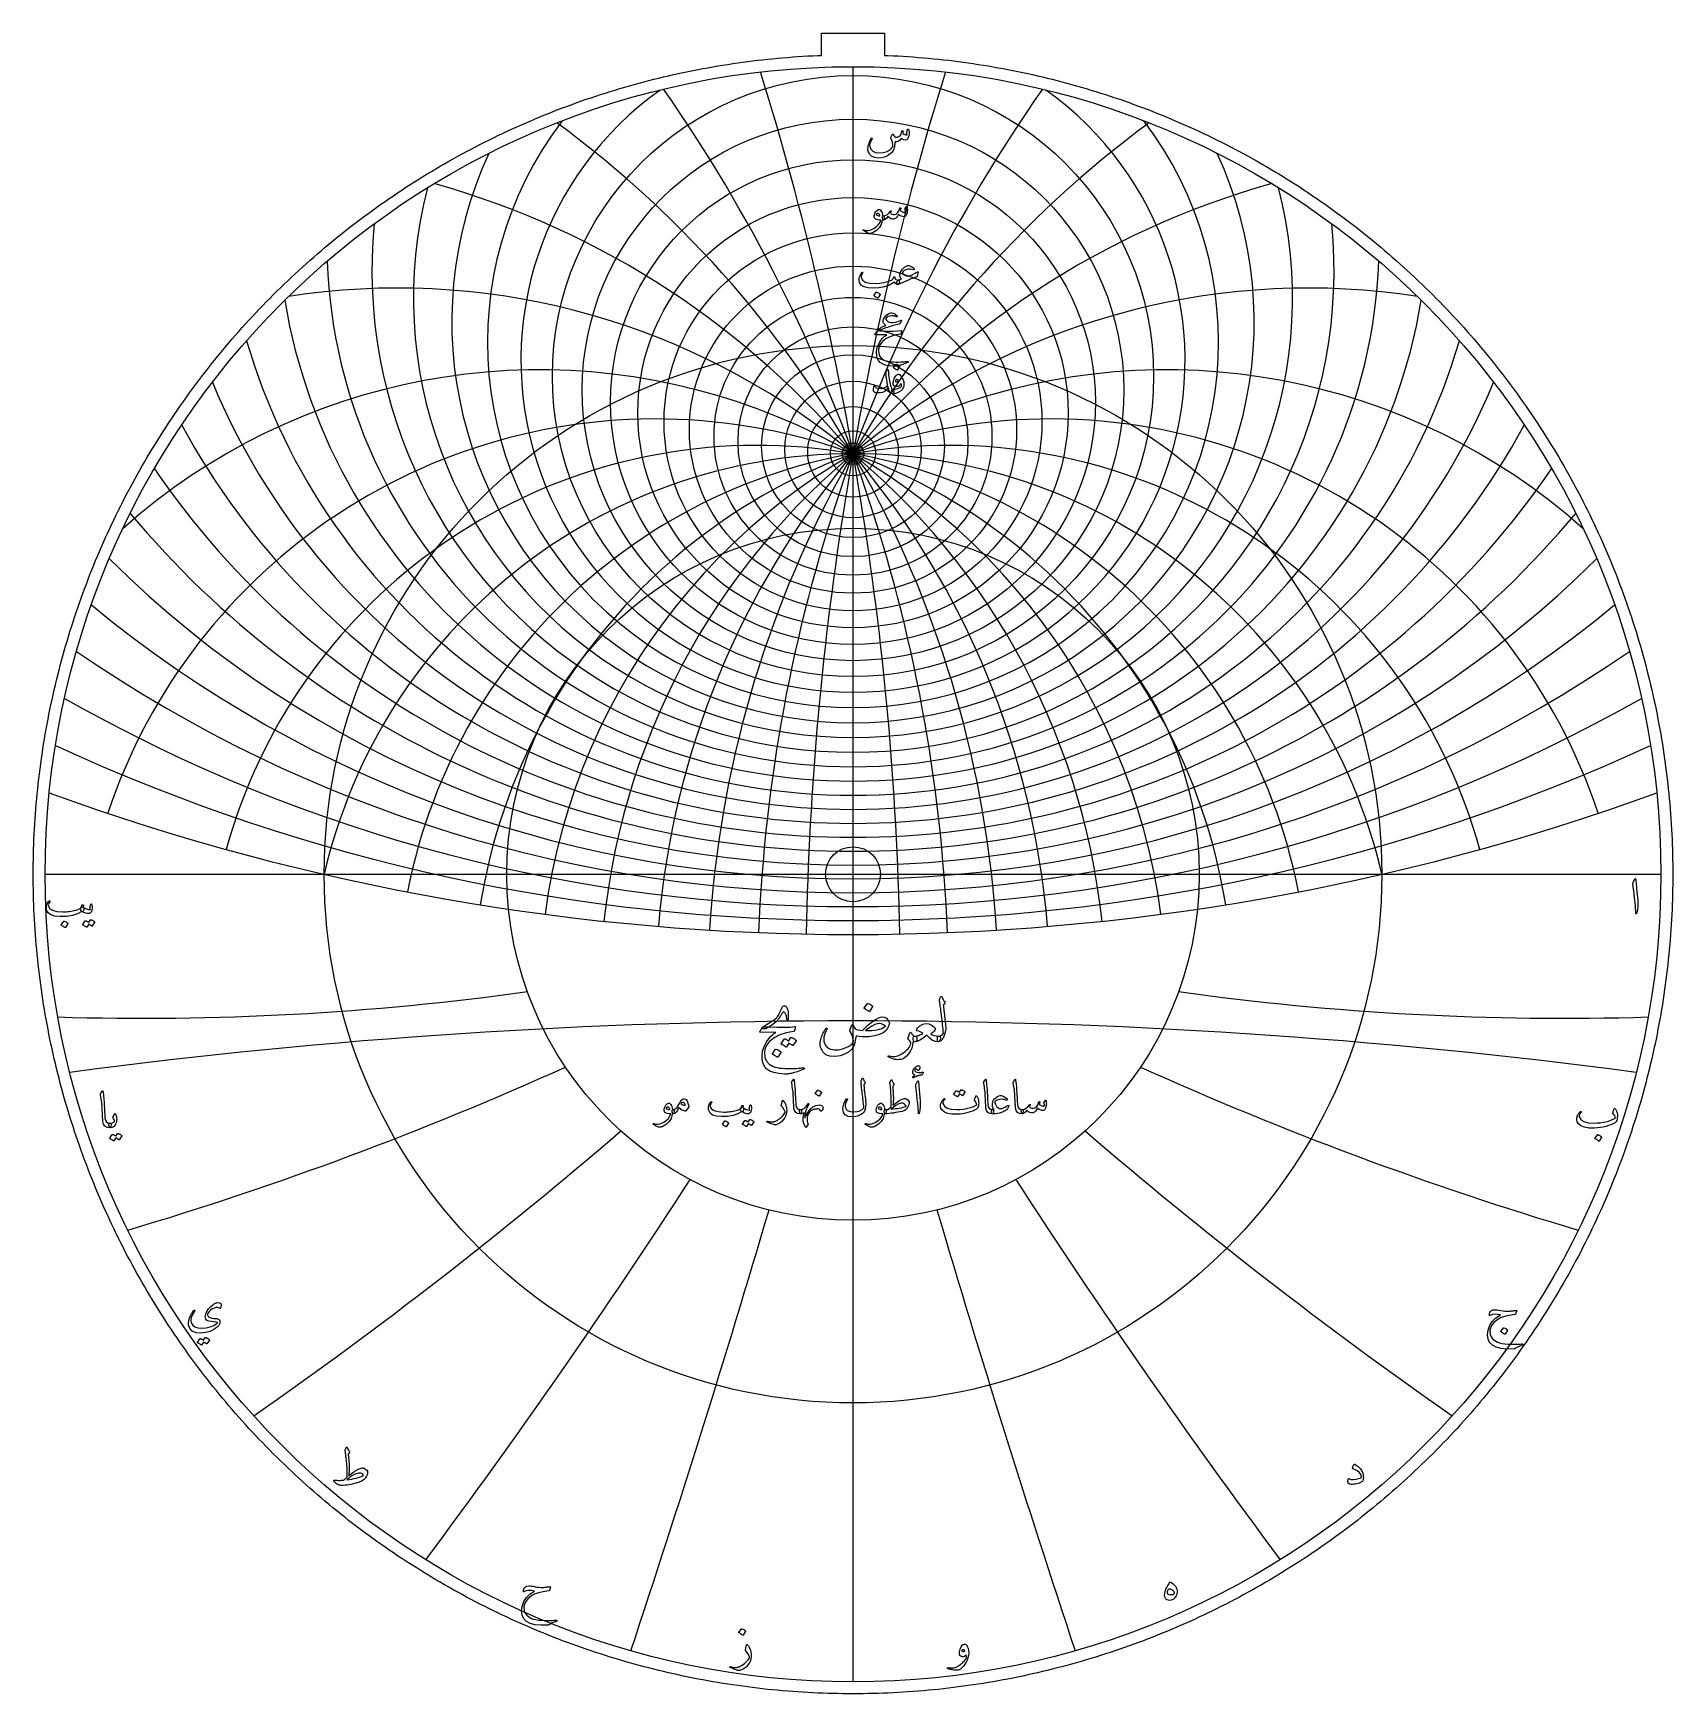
# Model space of a CAD drawing. Header units: millimetres. Extents: x -80 to 80, y -80 to 82.
import ezdxf

# ---------------------------------------------------------------- set-up
doc = ezdxf.new("R2010")
doc.units = ezdxf.units.MM
for name, color, linetype in [('CUT_INNER', 6, 'Continuous'), ('CUT_OUTER', 1, 'Continuous'), ('ENGRAVE', 7, 'Continuous'), ('ENGRAVE_FINE', 8, 'Continuous'), ('TEXT', 5, 'Continuous')]:
    doc.layers.add(name, color=color, linetype=linetype)

msp = doc.modelspace()

# ---------------------------------------------------------------- linework, layer by layer
at = {"layer": 'CUT_INNER'}
msp.add_circle((0, 0), 2.69, dxfattribs=at)
at = {"layer": 'CUT_OUTER'}
msp.add_lwpolyline([(80.3685, -0.4931), (80.3639, -0.9863), (80.3564, -1.4793), (80.3458, -1.9724), (80.3322, -2.4653), (80.3155, -2.9582), (80.2959, -3.4509), (80.2732, -3.9436), (80.2475, -4.436), (80.2188, -4.9283), (80.187, -5.4205), (80.1522, -5.9124), (80.1144, -6.4041), (80.0736, -6.8955), (80.0298, -7.3867), (79.983, -7.8776), (79.9332, -8.3683), (79.8803, -8.8586), (79.8244, -9.3485), (79.7656, -9.8381), (79.7037, -10.3274), (79.6388, -10.8163), (79.571, -11.3047), (79.5001, -11.7927), (79.4263, -12.2803), (79.3494, -12.7674), (79.2696, -13.2541), (79.1868, -13.7402), (79.101, -14.2258), (79.0122, -14.7109), (78.9204, -15.1954), (78.8257, -15.6794), (78.728, -16.1628), (78.6274, -16.6455), (78.5238, -17.1277), (78.4172, -17.6092), (78.3077, -18.09), (78.1952, -18.5701), (78.0798, -19.0496), (77.9614, -19.5283), (77.8401, -20.0063), (77.7159, -20.4836), (77.5888, -20.96), (77.4587, -21.4357), (77.3257, -21.9106), (77.1898, -22.3846), (77.051, -22.8578), (76.9093, -23.3302), (76.7647, -23.8016), (76.6172, -24.2722), (76.4668, -24.7419), (76.3136, -25.2106), (76.1575, -25.6784), (75.9985, -26.1452), (75.8366, -26.611), (75.6719, -27.0758), (75.5043, -27.5396), (75.3339, -28.0024), (75.1607, -28.4641), (74.9846, -28.9248), (74.8057, -29.3843), (74.624, -29.8428), (74.4395, -30.3001), (74.2522, -30.7563), (74.0621, -31.2113), (73.8692, -31.6651), (73.6735, -32.1178), (73.475, -32.5692), (73.2738, -33.0195), (73.0698, -33.4684), (72.8631, -33.9162), (72.6536, -34.3626), (72.4414, -34.8078), (72.2265, -35.2516), (72.0088, -35.6941), (71.7884, -36.1353), (71.5654, -36.5751), (71.3396, -37.0135), (71.1111, -37.4505), (70.88, -37.8862), (70.6462, -38.3204), (70.4098, -38.7531), (70.1706, -39.1844), (69.9289, -39.6142), (69.6845, -40.0426), (69.4375, -40.4694), (69.1879, -40.8947), (68.9356, -41.3184), (68.6808, -41.7406), (68.4234, -42.1613), (68.1634, -42.5803), (67.9009, -42.9978), (67.6358, -43.4136), (67.3681, -43.8278), (67.0979, -44.2403), (66.8252, -44.6512), (66.55, -45.0604), (66.2722, -45.4679), (65.992, -45.8736), (65.7093, -46.2777), (65.4241, -46.68), (65.1364, -47.0806), (64.8463, -47.4794), (64.5538, -47.8764), (64.2588, -48.2715), (63.9614, -48.6649), (63.6616, -49.0565), (63.3594, -49.4462), (63.0548, -49.834), (62.7479, -50.22), (62.4385, -50.604), (62.1269, -50.9862), (61.8128, -51.3664), (61.4965, -51.7447), (61.1778, -52.1211), (60.8569, -52.4955), (60.5336, -52.8679), (60.2081, -53.2384), (59.8803, -53.6068), (59.5502, -53.9732), (59.2179, -54.3376), (58.8834, -54.6999), (58.5467, -55.0602), (58.2077, -55.4184), (57.8666, -55.7745), (57.5233, -56.1285), (57.1778, -56.4804), (56.8302, -56.8302), (56.4804, -57.1778), (56.1285, -57.5233), (55.7745, -57.8666), (55.4184, -58.2077), (55.0602, -58.5467), (54.6999, -58.8834), (54.3376, -59.2179), (53.9732, -59.5502), (53.6068, -59.8803), (53.2384, -60.2081), (52.8679, -60.5336), (52.4955, -60.8569), (52.1211, -61.1778), (51.7447, -61.4965), (51.3664, -61.8128), (50.9862, -62.1269), (50.604, -62.4385), (50.22, -62.7479), (49.834, -63.0548), (49.4462, -63.3594), (49.0565, -63.6616), (48.6649, -63.9614), (48.2715, -64.2588), (47.8764, -64.5538), (47.4794, -64.8463), (47.0806, -65.1364), (46.68, -65.4241), (46.2777, -65.7093), (45.8736, -65.992), (45.4679, -66.2722), (45.0604, -66.55), (44.6512, -66.8252), (44.2403, -67.0979), (43.8278, -67.3681), (43.4136, -67.6358), (42.9978, -67.9009), (42.5803, -68.1634), (42.1613, -68.4234), (41.7406, -68.6808), (41.3184, -68.9356), (40.8947, -69.1879), (40.4694, -69.4375), (40.0426, -69.6845), (39.6142, -69.9289), (39.1844, -70.1706), (38.7531, -70.4098), (38.3204, -70.6462), (37.8862, -70.88), (37.4505, -71.1111), (37.0135, -71.3396), (36.5751, -71.5654), (36.1353, -71.7884), (35.6941, -72.0088), (35.2516, -72.2265), (34.8078, -72.4414), (34.3626, -72.6536), (33.9162, -72.8631), (33.4684, -73.0698), (33.0195, -73.2738), (32.5692, -73.475), (32.1178, -73.6735), (31.6651, -73.8692), (31.2113, -74.0621), (30.7563, -74.2522), (30.3001, -74.4395), (29.8428, -74.624), (29.3843, -74.8057), (28.9248, -74.9846), (28.4641, -75.1607), (28.0024, -75.3339), (27.5396, -75.5043), (27.0758, -75.6719), (26.611, -75.8366), (26.1452, -75.9985), (25.6784, -76.1575), (25.2106, -76.3136), (24.7419, -76.4668), (24.2722, -76.6172), (23.8016, -76.7647), (23.3302, -76.9093), (22.8578, -77.051), (22.3846, -77.1898), (21.9106, -77.3257), (21.4357, -77.4587), (20.96, -77.5888), (20.4836, -77.7159), (20.0063, -77.8401), (19.5283, -77.9614), (19.0496, -78.0798), (18.5701, -78.1952), (18.09, -78.3077), (17.6092, -78.4172), (17.1277, -78.5238), (16.6455, -78.6274), (16.1628, -78.728), (15.6794, -78.8257), (15.1954, -78.9204), (14.7109, -79.0122), (14.2258, -79.101), (13.7402, -79.1868), (13.2541, -79.2696), (12.7674, -79.3494), (12.2803, -79.4263), (11.7927, -79.5001), (11.3047, -79.571), (10.8163, -79.6388), (10.3274, -79.7037), (9.8381, -79.7656), (9.3485, -79.8244), (8.8586, -79.8803), (8.3683, -79.9332), (7.8776, -79.983), (7.3867, -80.0298), (6.8955, -80.0736), (6.4041, -80.1144), (5.9124, -80.1522), (5.4205, -80.187), (4.9283, -80.2188), (4.436, -80.2475), (3.9436, -80.2732), (3.4509, -80.2959), (2.9582, -80.3155), (2.4653, -80.3322), (1.9724, -80.3458), (1.4793, -80.3564), (0.9863, -80.3639), (0.4931, -80.3685), (0, -80.37), (-0.4931, -80.3685), (-0.9863, -80.3639), (-1.4793, -80.3564), (-1.9724, -80.3458), (-2.4653, -80.3322), (-2.9582, -80.3155), (-3.4509, -80.2959), (-3.9436, -80.2732), (-4.436, -80.2475), (-4.9283, -80.2188), (-5.4205, -80.187), (-5.9124, -80.1522), (-6.4041, -80.1144), (-6.8955, -80.0736), (-7.3867, -80.0298), (-7.8776, -79.983), (-8.3683, -79.9332), (-8.8586, -79.8803), (-9.3485, -79.8244), (-9.8381, -79.7656), (-10.3274, -79.7037), (-10.8163, -79.6388), (-11.3047, -79.571), (-11.7927, -79.5001), (-12.2803, -79.4263), (-12.7674, -79.3494), (-13.2541, -79.2696), (-13.7402, -79.1868), (-14.2258, -79.101), (-14.7109, -79.0122), (-15.1954, -78.9204), (-15.6794, -78.8257), (-16.1628, -78.728), (-16.6455, -78.6274), (-17.1277, -78.5238), (-17.6092, -78.4172), (-18.09, -78.3077), (-18.5701, -78.1952), (-19.0496, -78.0798), (-19.5283, -77.9614), (-20.0063, -77.8401), (-20.4836, -77.7159), (-20.96, -77.5888), (-21.4357, -77.4587), (-21.9106, -77.3257), (-22.3846, -77.1898), (-22.8578, -77.051), (-23.3302, -76.9093), (-23.8016, -76.7647), (-24.2722, -76.6172), (-24.7419, -76.4668), (-25.2106, -76.3136), (-25.6784, -76.1575), (-26.1452, -75.9985), (-26.611, -75.8366), (-27.0758, -75.6719), (-27.5396, -75.5043), (-28.0024, -75.3339), (-28.4641, -75.1607), (-28.9248, -74.9846), (-29.3843, -74.8057), (-29.8428, -74.624), (-30.3001, -74.4395), (-30.7563, -74.2522), (-31.2113, -74.0621), (-31.6651, -73.8692), (-32.1178, -73.6735), (-32.5692, -73.475), (-33.0195, -73.2738), (-33.4684, -73.0698), (-33.9162, -72.8631), (-34.3626, -72.6536), (-34.8078, -72.4414), (-35.2516, -72.2265), (-35.6941, -72.0088), (-36.1353, -71.7884), (-36.5751, -71.5654), (-37.0135, -71.3396), (-37.4505, -71.1111), (-37.8862, -70.88), (-38.3204, -70.6462), (-38.7531, -70.4098), (-39.1844, -70.1706), (-39.6142, -69.9289), (-40.0426, -69.6845), (-40.4694, -69.4375), (-40.8947, -69.1879), (-41.3184, -68.9356), (-41.7406, -68.6808), (-42.1613, -68.4234), (-42.5803, -68.1634), (-42.9978, -67.9009), (-43.4136, -67.6358), (-43.8278, -67.3681), (-44.2403, -67.0979), (-44.6512, -66.8252), (-45.0604, -66.55), (-45.4679, -66.2722), (-45.8736, -65.992), (-46.2777, -65.7093), (-46.68, -65.4241), (-47.0806, -65.1364), (-47.4794, -64.8463), (-47.8764, -64.5538), (-48.2715, -64.2588), (-48.6649, -63.9614), (-49.0565, -63.6616), (-49.4462, -63.3594), (-49.834, -63.0548), (-50.22, -62.7479), (-50.604, -62.4385), (-50.9862, -62.1269), (-51.3664, -61.8128), (-51.7447, -61.4965), (-52.1211, -61.1778), (-52.4955, -60.8569), (-52.8679, -60.5336), (-53.2384, -60.2081), (-53.6068, -59.8803), (-53.9732, -59.5502), (-54.3376, -59.2179), (-54.6999, -58.8834), (-55.0602, -58.5467), (-55.4184, -58.2077), (-55.7745, -57.8666), (-56.1285, -57.5233), (-56.4804, -57.1778), (-56.8302, -56.8302), (-57.1778, -56.4804), (-57.5233, -56.1285), (-57.8666, -55.7745), (-58.2077, -55.4184), (-58.5467, -55.0602), (-58.8834, -54.6999), (-59.2179, -54.3376), (-59.5502, -53.9732), (-59.8803, -53.6068), (-60.2081, -53.2384), (-60.5336, -52.8679), (-60.8569, -52.4955), (-61.1778, -52.1211), (-61.4965, -51.7447), (-61.8128, -51.3664), (-62.1269, -50.9862), (-62.4385, -50.604), (-62.7479, -50.22), (-63.0548, -49.834), (-63.3594, -49.4462), (-63.6616, -49.0565), (-63.9614, -48.6649), (-64.2588, -48.2715), (-64.5538, -47.8764), (-64.8463, -47.4794), (-65.1364, -47.0806), (-65.4241, -46.68), (-65.7093, -46.2777), (-65.992, -45.8736), (-66.2722, -45.4679), (-66.55, -45.0604), (-66.8252, -44.6512), (-67.0979, -44.2403), (-67.3681, -43.8278), (-67.6358, -43.4136), (-67.9009, -42.9978), (-68.1634, -42.5803), (-68.4234, -42.1613), (-68.6808, -41.7406), (-68.9356, -41.3184), (-69.1879, -40.8947), (-69.4375, -40.4694), (-69.6845, -40.0426), (-69.9289, -39.6142), (-70.1706, -39.1844), (-70.4098, -38.7531), (-70.6462, -38.3204), (-70.88, -37.8862), (-71.1111, -37.4505), (-71.3396, -37.0135), (-71.5654, -36.5751), (-71.7884, -36.1353), (-72.0088, -35.6941), (-72.2265, -35.2516), (-72.4414, -34.8078), (-72.6536, -34.3626), (-72.8631, -33.9162), (-73.0698, -33.4684), (-73.2738, -33.0195), (-73.475, -32.5692), (-73.6735, -32.1178), (-73.8692, -31.6651), (-74.0621, -31.2113), (-74.2522, -30.7563), (-74.4395, -30.3001), (-74.624, -29.8428), (-74.8057, -29.3843), (-74.9846, -28.9248), (-75.1607, -28.4641), (-75.3339, -28.0024), (-75.5043, -27.5396), (-75.6719, -27.0758), (-75.8366, -26.611), (-75.9985, -26.1452), (-76.1575, -25.6784), (-76.3136, -25.2106), (-76.4668, -24.7419), (-76.6172, -24.2722), (-76.7647, -23.8016), (-76.9093, -23.3302), (-77.051, -22.8578), (-77.1898, -22.3846), (-77.3257, -21.9106), (-77.4587, -21.4357), (-77.5888, -20.96), (-77.7159, -20.4836), (-77.8401, -20.0063), (-77.9614, -19.5283), (-78.0798, -19.0496), (-78.1952, -18.5701), (-78.3077, -18.09), (-78.4172, -17.6092), (-78.5238, -17.1277), (-78.6274, -16.6455), (-78.728, -16.1628), (-78.8257, -15.6794), (-78.9204, -15.1954), (-79.0122, -14.7109), (-79.101, -14.2258), (-79.1868, -13.7402), (-79.2696, -13.2541), (-79.3494, -12.7674), (-79.4263, -12.2803), (-79.5001, -11.7927), (-79.571, -11.3047), (-79.6388, -10.8163), (-79.7037, -10.3274), (-79.7656, -9.8381), (-79.8244, -9.3485), (-79.8803, -8.8586), (-79.9332, -8.3683), (-79.983, -7.8776), (-80.0298, -7.3867), (-80.0736, -6.8955), (-80.1144, -6.4041), (-80.1522, -5.9124), (-80.187, -5.4205), (-80.2188, -4.9283), (-80.2475, -4.436), (-80.2732, -3.9436), (-80.2959, -3.4509), (-80.3155, -2.9582), (-80.3322, -2.4653), (-80.3458, -1.9724), (-80.3564, -1.4793), (-80.3639, -0.9863), (-80.3685, -0.4931), (-80.37, 0), (-80.3685, 0.4931), (-80.3639, 0.9863), (-80.3564, 1.4793), (-80.3458, 1.9724), (-80.3322, 2.4653), (-80.3155, 2.9582), (-80.2959, 3.4509), (-80.2732, 3.9436), (-80.2475, 4.436), (-80.2188, 4.9283), (-80.187, 5.4205), (-80.1522, 5.9124), (-80.1144, 6.4041), (-80.0736, 6.8955), (-80.0298, 7.3867), (-79.983, 7.8776), (-79.9332, 8.3683), (-79.8803, 8.8586), (-79.8244, 9.3485), (-79.7656, 9.8381), (-79.7037, 10.3274), (-79.6388, 10.8163), (-79.571, 11.3047), (-79.5001, 11.7927), (-79.4263, 12.2803), (-79.3494, 12.7674), (-79.2696, 13.2541), (-79.1868, 13.7402), (-79.101, 14.2258), (-79.0122, 14.7109), (-78.9204, 15.1954), (-78.8257, 15.6794), (-78.728, 16.1628), (-78.6274, 16.6455), (-78.5238, 17.1277), (-78.4172, 17.6092), (-78.3077, 18.09), (-78.1952, 18.5701), (-78.0798, 19.0496), (-77.9614, 19.5283), (-77.8401, 20.0063), (-77.7159, 20.4836), (-77.5888, 20.96), (-77.4587, 21.4357), (-77.3257, 21.9106), (-77.1898, 22.3846), (-77.051, 22.8578), (-76.9093, 23.3302), (-76.7647, 23.8016), (-76.6172, 24.2722), (-76.4668, 24.7419), (-76.3136, 25.2106), (-76.1575, 25.6784), (-75.9985, 26.1452), (-75.8366, 26.611), (-75.6719, 27.0758), (-75.5043, 27.5396), (-75.3339, 28.0024), (-75.1607, 28.4641), (-74.9846, 28.9248), (-74.8057, 29.3843), (-74.624, 29.8428), (-74.4395, 30.3001), (-74.2522, 30.7563), (-74.0621, 31.2113), (-73.8692, 31.6651), (-73.6735, 32.1178), (-73.475, 32.5692), (-73.2738, 33.0195), (-73.0698, 33.4684), (-72.8631, 33.9162), (-72.6536, 34.3626), (-72.4414, 34.8078), (-72.2265, 35.2516), (-72.0088, 35.6941), (-71.7884, 36.1353), (-71.5654, 36.5751), (-71.3396, 37.0135), (-71.1111, 37.4505), (-70.88, 37.8862), (-70.6462, 38.3204), (-70.4098, 38.7531), (-70.1706, 39.1844), (-69.9289, 39.6142), (-69.6845, 40.0426), (-69.4375, 40.4694), (-69.1879, 40.8947), (-68.9356, 41.3184), (-68.6808, 41.7406), (-68.4234, 42.1613), (-68.1634, 42.5803), (-67.9009, 42.9978), (-67.6358, 43.4136), (-67.3681, 43.8278), (-67.0979, 44.2403), (-66.8252, 44.6512), (-66.55, 45.0604), (-66.2722, 45.4679), (-65.992, 45.8736), (-65.7093, 46.2777), (-65.4241, 46.68), (-65.1364, 47.0806), (-64.8463, 47.4794), (-64.5538, 47.8764), (-64.2588, 48.2715), (-63.9614, 48.6649), (-63.6616, 49.0565), (-63.3594, 49.4462), (-63.0548, 49.834), (-62.7479, 50.22), (-62.4385, 50.604), (-62.1269, 50.9862), (-61.8128, 51.3664), (-61.4965, 51.7447), (-61.1778, 52.1211), (-60.8569, 52.4955), (-60.5336, 52.8679), (-60.2081, 53.2384), (-59.8803, 53.6068), (-59.5502, 53.9732), (-59.2179, 54.3376), (-58.8834, 54.6999), (-58.5467, 55.0602), (-58.2077, 55.4184), (-57.8666, 55.7745), (-57.5233, 56.1285), (-57.1778, 56.4804), (-56.8302, 56.8302), (-56.4804, 57.1778), (-56.1285, 57.5233), (-55.7745, 57.8666), (-55.4184, 58.2077), (-55.0602, 58.5467), (-54.6999, 58.8834), (-54.3376, 59.2179), (-53.9732, 59.5502), (-53.6068, 59.8803), (-53.2384, 60.2081), (-52.8679, 60.5336), (-52.4955, 60.8569), (-52.1211, 61.1778), (-51.7447, 61.4965), (-51.3664, 61.8128), (-50.9862, 62.1269), (-50.604, 62.4385), (-50.22, 62.7479), (-49.834, 63.0548), (-49.4462, 63.3594), (-49.0565, 63.6616), (-48.6649, 63.9614), (-48.2715, 64.2588), (-47.8764, 64.5538), (-47.4794, 64.8463), (-47.0806, 65.1364), (-46.68, 65.4241), (-46.2777, 65.7093), (-45.8736, 65.992), (-45.4679, 66.2722), (-45.0604, 66.55), (-44.6512, 66.8252), (-44.2403, 67.0979), (-43.8278, 67.3681), (-43.4136, 67.6358), (-42.9978, 67.9009), (-42.5803, 68.1634), (-42.1613, 68.4234), (-41.7406, 68.6808), (-41.3184, 68.9356), (-40.8947, 69.1879), (-40.4694, 69.4375), (-40.0426, 69.6845), (-39.6142, 69.9289), (-39.1844, 70.1706), (-38.7531, 70.4098), (-38.3204, 70.6462), (-37.8862, 70.88), (-37.4505, 71.1111), (-37.0135, 71.3396), (-36.5751, 71.5654), (-36.1353, 71.7884), (-35.6941, 72.0088), (-35.2516, 72.2265), (-34.8078, 72.4414), (-34.3626, 72.6536), (-33.9162, 72.8631), (-33.4684, 73.0698), (-33.0195, 73.2738), (-32.5692, 73.475), (-32.1178, 73.6735), (-31.6651, 73.8692), (-31.2113, 74.0621), (-30.7563, 74.2522), (-30.3001, 74.4395), (-29.8428, 74.624), (-29.3843, 74.8057), (-28.9248, 74.9846), (-28.4641, 75.1607), (-28.0024, 75.3339), (-27.5396, 75.5043), (-27.0758, 75.6719), (-26.611, 75.8366), (-26.1452, 75.9985), (-25.6784, 76.1575), (-25.2106, 76.3136), (-24.7419, 76.4668), (-24.2722, 76.6172), (-23.8016, 76.7647), (-23.3302, 76.9093), (-22.8578, 77.051), (-22.3846, 77.1898), (-21.9106, 77.3257), (-21.4357, 77.4587), (-20.96, 77.5888), (-20.4836, 77.7159), (-20.0063, 77.8401), (-19.5283, 77.9614), (-19.0496, 78.0798), (-18.5701, 78.1952), (-18.09, 78.3077), (-17.6092, 78.4172), (-17.1277, 78.5238), (-16.6455, 78.6274), (-16.1628, 78.728), (-15.6794, 78.8257), (-15.1954, 78.9204), (-14.7109, 79.0122), (-14.2258, 79.101), (-13.7402, 79.1868), (-13.2541, 79.2696), (-12.7674, 79.3494), (-12.2803, 79.4263), (-11.7927, 79.5001), (-11.3047, 79.571), (-10.8163, 79.6388), (-10.3274, 79.7037), (-9.8381, 79.7656), (-9.3485, 79.8244), (-8.8586, 79.8803), (-8.3683, 79.9332), (-7.8776, 79.983), (-7.3867, 80.0298), (-6.8955, 80.0736), (-6.4041, 80.1144), (-5.9124, 80.1522), (-5.4205, 80.187), (-4.9283, 80.2188), (-4.436, 80.2475), (-3.9436, 80.2732), (-3.4509, 80.2959), (-3.08, 80.3107), (-3.08, 82.482), (3.08, 82.482), (3.08, 80.3107), (3.4509, 80.2959), (3.9436, 80.2732), (4.436, 80.2475), (4.9283, 80.2188), (5.4205, 80.187), (5.9124, 80.1522), (6.4041, 80.1144), (6.8955, 80.0736), (7.3867, 80.0298), (7.8776, 79.983), (8.3683, 79.9332), (8.8586, 79.8803), (9.3485, 79.8244), (9.8381, 79.7656), (10.3274, 79.7037), (10.8163, 79.6388), (11.3047, 79.571), (11.7927, 79.5001), (12.2803, 79.4263), (12.7674, 79.3494), (13.2541, 79.2696), (13.7402, 79.1868), (14.2258, 79.101), (14.7109, 79.0122), (15.1954, 78.9204), (15.6794, 78.8257), (16.1628, 78.728), (16.6455, 78.6274), (17.1277, 78.5238), (17.6092, 78.4172), (18.09, 78.3077), (18.5701, 78.1952), (19.0496, 78.0798), (19.5283, 77.9614), (20.0063, 77.8401), (20.4836, 77.7159), (20.96, 77.5888), (21.4357, 77.4587), (21.9106, 77.3257), (22.3846, 77.1898), (22.8578, 77.051), (23.3302, 76.9093), (23.8016, 76.7647), (24.2722, 76.6172), (24.7419, 76.4668), (25.2106, 76.3136), (25.6784, 76.1575), (26.1452, 75.9985), (26.611, 75.8366), (27.0758, 75.6719), (27.5396, 75.5043), (28.0024, 75.3339), (28.4641, 75.1607), (28.9248, 74.9846), (29.3843, 74.8057), (29.8428, 74.624), (30.3001, 74.4395), (30.7563, 74.2522), (31.2113, 74.0621), (31.6651, 73.8692), (32.1178, 73.6735), (32.5692, 73.475), (33.0195, 73.2738), (33.4684, 73.0698), (33.9162, 72.8631), (34.3626, 72.6536), (34.8078, 72.4414), (35.2516, 72.2265), (35.6941, 72.0088), (36.1353, 71.7884), (36.5751, 71.5654), (37.0135, 71.3396), (37.4505, 71.1111), (37.8862, 70.88), (38.3204, 70.6462), (38.7531, 70.4098), (39.1844, 70.1706), (39.6142, 69.9289), (40.0426, 69.6845), (40.4694, 69.4375), (40.8947, 69.1879), (41.3184, 68.9356), (41.7406, 68.6808), (42.1613, 68.4234), (42.5803, 68.1634), (42.9978, 67.9009), (43.4136, 67.6358), (43.8278, 67.3681), (44.2403, 67.0979), (44.6512, 66.8252), (45.0604, 66.55), (45.4679, 66.2722), (45.8736, 65.992), (46.2777, 65.7093), (46.68, 65.4241), (47.0806, 65.1364), (47.4794, 64.8463), (47.8764, 64.5538), (48.2715, 64.2588), (48.6649, 63.9614), (49.0565, 63.6616), (49.4462, 63.3594), (49.834, 63.0548), (50.22, 62.7479), (50.604, 62.4385), (50.9862, 62.1269), (51.3664, 61.8128), (51.7447, 61.4965), (52.1211, 61.1778), (52.4955, 60.8569), (52.8679, 60.5336), (53.2384, 60.2081), (53.6068, 59.8803), (53.9732, 59.5502), (54.3376, 59.2179), (54.6999, 58.8834), (55.0602, 58.5467), (55.4184, 58.2077), (55.7745, 57.8666), (56.1285, 57.5233), (56.4804, 57.1778), (56.8302, 56.8302), (57.1778, 56.4804), (57.5233, 56.1285), (57.8666, 55.7745), (58.2077, 55.4184), (58.5467, 55.0602), (58.8834, 54.6999), (59.2179, 54.3376), (59.5502, 53.9732), (59.8803, 53.6068), (60.2081, 53.2384), (60.5336, 52.8679), (60.8569, 52.4955), (61.1778, 52.1211), (61.4965, 51.7447), (61.8128, 51.3664), (62.1269, 50.9862), (62.4385, 50.604), (62.7479, 50.22), (63.0548, 49.834), (63.3594, 49.4462), (63.6616, 49.0565), (63.9614, 48.6649), (64.2588, 48.2715), (64.5538, 47.8764), (64.8463, 47.4794), (65.1364, 47.0806), (65.4241, 46.68), (65.7093, 46.2777), (65.992, 45.8736), (66.2722, 45.4679), (66.55, 45.0604), (66.8252, 44.6512), (67.0979, 44.2403), (67.3681, 43.8278), (67.6358, 43.4136), (67.9009, 42.9978), (68.1634, 42.5803), (68.4234, 42.1613), (68.6808, 41.7406), (68.9356, 41.3184), (69.1879, 40.8947), (69.4375, 40.4694), (69.6845, 40.0426), (69.9289, 39.6142), (70.1706, 39.1844), (70.4098, 38.7531), (70.6462, 38.3204), (70.88, 37.8862), (71.1111, 37.4505), (71.3396, 37.0135), (71.5654, 36.5751), (71.7884, 36.1353), (72.0088, 35.6941), (72.2265, 35.2516), (72.4414, 34.8078), (72.6536, 34.3626), (72.8631, 33.9162), (73.0698, 33.4684), (73.2738, 33.0195), (73.475, 32.5692), (73.6735, 32.1178), (73.8692, 31.6651), (74.0621, 31.2113), (74.2522, 30.7563), (74.4395, 30.3001), (74.624, 29.8428), (74.8057, 29.3843), (74.9846, 28.9248), (75.1607, 28.4641), (75.3339, 28.0024), (75.5043, 27.5396), (75.6719, 27.0758), (75.8366, 26.611), (75.9985, 26.1452), (76.1575, 25.6784), (76.3136, 25.2106), (76.4668, 24.7419), (76.6172, 24.2722), (76.7647, 23.8016), (76.9093, 23.3302), (77.051, 22.8578), (77.1898, 22.3846), (77.3257, 21.9106), (77.4587, 21.4357), (77.5888, 20.96), (77.7159, 20.4836), (77.8401, 20.0063), (77.9614, 19.5283), (78.0798, 19.0496), (78.1952, 18.5701), (78.3077, 18.09), (78.4172, 17.6092), (78.5238, 17.1277), (78.6274, 16.6455), (78.728, 16.1628), (78.8257, 15.6794), (78.9204, 15.1954), (79.0122, 14.7109), (79.101, 14.2258), (79.1868, 13.7402), (79.2696, 13.2541), (79.3494, 12.7674), (79.4263, 12.2803), (79.5001, 11.7927), (79.571, 11.3047), (79.6388, 10.8163), (79.7037, 10.3274), (79.7656, 9.8381), (79.8244, 9.3485), (79.8803, 8.8586), (79.9332, 8.3683), (79.983, 7.8776), (80.0298, 7.3867), (80.0736, 6.8955), (80.1144, 6.4041), (80.1522, 5.9124), (80.187, 5.4205), (80.2188, 4.9283), (80.2475, 4.436), (80.2732, 3.9436), (80.2959, 3.4509), (80.3155, 2.9582), (80.3322, 2.4653), (80.3458, 1.9724), (80.3564, 1.4793), (80.3639, 0.9863), (80.3685, 0.4931), (80.37, 0)], close=True, dxfattribs=at)
at = {"layer": 'ENGRAVE'}
for points in [[(0, -79.2), (0, 79.2)], [(-79.2, 0), (79.2, 0)], [(0, -79.2), (0, -33.9362)]]:
    msp.add_lwpolyline(points, dxfattribs=at)
for centre, radius in [((0, 0), 79.2), ((0, 46.3023), 23.7601), ((0, 42.4181), 11.2674), ((0, 0), 51.8435), ((0, 41.2382), 1.056), ((0, 0), 33.9362)]:
    msp.add_circle(centre, radius, dxfattribs=at)
for centre, radius, start, end in [((0, 54.197), 39.3311, 155.197682, 24.802318), ((0, 69.6802), 61.9321, 196.271491, 343.728509), ((0, -11.969), 53.2072, 13, 167), ((0, -11.969), 53.2072, 13, 167), ((0, 104.4189), 103.514, 225.224717, 314.775283), ((0, 224.5588), 230.4656, 250.00718, 289.99282), ((-69.7079, 260.1534), 274.2749, 268.277295, 277.917813), ((69.7079, 260.1534), 274.2749, 262.082187, 271.722705), ((-168.2602, 291.4351), 340.4903, 286.580492, 294.292906), ((168.2602, 291.4351), 340.4903, 245.707094, 253.419508), ((-317.1696, 317.1696), 451.5317, 304.910892, 310.695203), ((317.1696, 317.1696), 451.5317, 229.304797, 235.089108), ((-582.5403, 336.3298), 674.6544, 323.2621408, 327.118348), ((582.5403, 336.3298), 674.6544, 212.881652, 216.7378592), ((-1299.2945, 348.1449), 1346.1274, 341.6275075, 343.5556111), ((1299.2945, 348.1449), 1346.1274, 196.4443889, 198.3724925)]:
    msp.add_arc(centre, radius, start, end, dxfattribs=at)
at = {"layer": 'ENGRAVE_FINE'}
for centre, radius in [((0, 48.8552), 29.4717), ((0, 47.4931), 26.547), ((0, 45.2658), 21.0908), ((0, 44.3697), 18.5215), ((0, 43.6024), 16.0367), ((0, 42.9544), 13.6228), ((0, 41.9872), 8.9593), ((0, 41.6568), 6.688), ((0, 41.4234), 4.4438), ((0, 41.2844), 2.2175)]:
    msp.add_circle(centre, radius, dxfattribs=at)
for centre, radius, start, end in [((-301.7529, -11.969), 306.4079, 1.142219, 17.208163), ((-301.7529, -11.969), 306.4079, 1.142219, 17.208163), ((301.7529, -11.969), 306.4079, 162.791837, 178.857781), ((301.7529, -11.969), 306.4079, 162.791837, 178.857781), ((0, 50.409), 32.5579, 125.521553, 54.478447), ((-146.1855, -11.969), 155.5674, 2.301826, 34.879831), ((-146.1855, -11.969), 155.5674, 2.301826, 34.879831), ((146.1855, -11.969), 155.5674, 145.120169, 177.698174), ((146.1855, -11.969), 155.5674, 145.120169, 177.698174), ((0, 52.1795), 35.8333, 142.703677, 37.296323), ((-92.1575, -11.969), 106.4144, 3.497274, 53.607558), ((-92.1575, -11.969), 106.4144, 3.497274, 53.607558), ((92.1575, -11.969), 106.4144, 126.392442, 176.502726), ((92.1575, -11.969), 106.4144, 126.392442, 176.502726), ((0, 56.499), 43.0914, 165.445629, 14.554371), ((-63.4098, -11.969), 82.7757, 4.749296, 74.329773), ((-63.4098, -11.969), 82.7757, 4.749296, 74.329773), ((63.4098, -11.969), 82.7757, 105.670227, 175.250704), ((63.4098, -11.969), 82.7757, 105.670227, 175.250704), ((0, 59.1319), 47.1629, 174.323365, 5.676635), ((0, 62.1539), 51.6062, 182.266242, 357.733758), ((-44.6461, -11.969), 69.457, 6.082422, 98.854785), ((-44.6461, -11.969), 69.457, 6.082422, 98.854785), ((44.6461, -11.969), 69.457, 81.145215, 173.917578), ((44.6461, -11.969), 69.457, 81.145215, 173.917578), ((0, 65.6385), 56.4971, 189.527992, 350.472008), ((-30.7192, -11.969), 61.4384, 7.527075, 131.671439), ((-30.7192, -11.969), 61.4384, 7.527075, 131.671439), ((30.7192, -11.969), 61.4384, 48.328561, 172.472925), ((30.7192, -11.969), 61.4384, 48.328561, 172.472925), ((0, 74.4022), 68.0366, 202.608361, 337.391639), ((-19.3658, -11.969), 56.6219, 9.12263, 161.516012), ((-19.3658, -11.969), 56.6219, 9.12263, 161.516012), ((0, 79.9679), 74.9759, 208.618835, 331.381165), ((19.3658, -11.969), 56.6219, 18.483988, 170.87737), ((19.3658, -11.969), 56.6219, 18.483988, 170.87737), ((-9.3819, -11.969), 54.028, 10.922139, 164.534975), ((-9.3819, -11.969), 54.028, 10.922139, 164.534975), ((9.3819, -11.969), 54.028, 15.465025, 169.077861), ((9.3819, -11.969), 54.028, 15.465025, 169.077861), ((0, 86.5988), 82.9736, 214.362734, 325.637266), ((0, 94.6025), 92.339, 219.885984, 320.114016), ((0, 116.6992), 117.1516, 230.407962, 309.592038), ((0, 132.4506), 134.261, 235.459484, 304.540516), ((0, 153.3168), 156.4877, 240.399075, 299.600925), ((0, 182.1749), 186.7106, 245.243498, 294.756502), ((0, -600.8942), 586.5167, 82.4778151, 97.5221849)]:
    msp.add_arc(centre, radius, start, end, dxfattribs=at)
at = {"layer": 'TEXT'}
for points in [[(5.3443, 73.0211), (5.3525, 73.0416), (5.363, 73.0562), (5.3759, 73.065), (5.3911, 73.0679), (5.4107, 73.0656), (5.4274, 73.0586), (5.4412, 73.0469), (5.452, 73.0305), (5.4787, 72.9719), (5.4977, 72.8993), (5.5091, 72.8127), (5.5129, 72.712), (5.5027, 72.5474), (5.4719, 72.3911), (5.4207, 72.243), (5.349, 72.1031), (5.3244, 72.0694), (5.2975, 72.0433), (5.2682, 72.0249), (5.2366, 72.0141), (5.1221, 72.0067), (4.9989, 72.0269), (4.8668, 72.0747), (4.726, 72.1499), (4.6075, 71.9874), (4.4672, 71.8794), (4.3054, 71.8258), (4.1218, 71.8267), (4.1158, 71.7279), (4.1072, 71.6329), (4.0959, 71.5417), (4.082, 71.4543), (4.0655, 71.3702), (4.0463, 71.2886), (4.0245, 71.2097), (4, 71.1335), (3.9432, 70.9959), (3.8665, 70.8689), (3.7699, 70.7523), (3.6534, 70.6464), (3.3809, 70.4649), (3.0925, 70.3372), (2.7884, 70.2635), (2.4684, 70.2436), (2.108, 70.2924), (1.8232, 70.4204), (1.6139, 70.6273), (1.4801, 70.9133), (1.462, 71.0164), (1.459, 71.1382), (1.4713, 71.2787), (1.4988, 71.4379), (1.543, 71.6124), (1.6054, 71.7939), (1.6859, 71.9824), (1.7846, 72.178), (1.7925, 72.1903), (1.8021, 72.1991), (1.8135, 72.2043), (1.8267, 72.2061), (1.8399, 72.2049), (1.8513, 72.2014), (1.861, 72.1956), (1.8689, 72.1874), (1.8741, 72.1754), (1.8759, 72.1628), (1.8741, 72.1496), (1.8689, 72.1358), (1.7436, 71.8756), (1.6628, 71.6616), (1.6265, 71.4939), (1.6347, 71.3724), (1.7529, 71.1045), (1.9391, 70.9098), (2.1932, 70.7883), (2.5152, 70.74), (2.9655, 70.7687), (3.3466, 70.8829), (3.6587, 71.0826), (3.9017, 71.3677), (3.9008, 71.5556), (3.87, 71.7541), (3.8095, 71.9631), (3.719, 72.1827), (3.7076, 72.2049), (3.7014, 72.2248), (3.7006, 72.2424), (3.7049, 72.2576), (3.7301, 72.3099), (3.7541, 72.3589), (3.777, 72.4047), (3.7986, 72.4473), (3.8191, 72.4861), (3.8384, 72.5205), (3.8566, 72.5505), (3.8736, 72.5761), (3.8832, 72.587), (3.8935, 72.5913), (3.9043, 72.5893), (3.9157, 72.5808), (3.9216, 72.5744), (3.9298, 72.5644), (3.9403, 72.5509), (3.9532, 72.534), (3.9678, 72.5135), (3.9836, 72.4895), (4.0006, 72.462), (4.0188, 72.4309), (4.0556, 72.3712), (4.0867, 72.3279), (4.1119, 72.3009), (4.1312, 72.2904), (4.253, 72.2802), (4.3747, 72.3009), (4.4965, 72.3528), (4.6183, 72.4356), (4.6625, 72.4906), (4.7061, 72.5808), (4.7492, 72.7061), (4.7916, 72.8665), (4.7957, 72.8817), (4.8033, 72.8946), (4.8144, 72.9052), (4.8291, 72.9134), (4.8428, 72.9186), (4.856, 72.9204), (4.8686, 72.9186), (4.8806, 72.9134), (4.8985, 72.8841), (4.9052, 72.8291), (4.9008, 72.7483), (4.8853, 72.6417), (4.9798, 72.5837), (5.0808, 72.5457), (5.1883, 72.5275), (5.3021, 72.5293), (5.3007, 72.5635), (5.2963, 72.5913), (5.289, 72.6127), (5.2787, 72.6276), (5.267, 72.6417), (5.26, 72.6557), (5.2576, 72.6698), (5.26, 72.6839)], [(2.8689, 64.098), (2.7591, 63.7125), (2.575, 63.3896), (2.3165, 63.1294), (1.9836, 62.9318), (1.9371, 62.9117), (1.8911, 62.8937), (1.8457, 62.8778), (1.8009, 62.8638), (1.757, 62.8523), (1.7143, 62.8434), (1.6727, 62.8371), (1.6323, 62.8334), (1.5316, 62.8477), (1.3981, 62.9001), (1.2319, 62.9906), (1.0328, 63.1191), (1.0114, 63.1376), (0.9988, 63.1554), (0.995, 63.1727), (1, 63.1894), (1.0111, 63.2023), (1.0258, 63.2081), (1.0439, 63.2069), (1.0656, 63.1987), (1.2725, 63.1317), (1.5047, 63.132), (1.762, 63.1996), (2.0445, 63.3346), (2.2752, 63.4912), (2.4661, 63.6753), (2.6171, 63.887), (2.7284, 64.1262), (2.7275, 64.1346), (2.7248, 64.1414), (2.7205, 64.1464), (2.7143, 64.1496), (2.553, 64.1589), (2.4157, 64.1777), (2.3024, 64.2058), (2.2131, 64.2432), (2.144, 64.3012), (2.1007, 64.3814), (2.0832, 64.4839), (2.0913, 64.6086), (2.094, 64.6251), (2.0972, 64.642), (2.101, 64.6591), (2.1054, 64.6765), (2.1104, 64.6945), (2.1159, 64.7134), (2.1221, 64.7332), (2.1288, 64.7538), (2.1839, 64.8876), (2.2506, 64.9985), (2.3291, 65.0866), (2.4192, 65.1519), (2.5114, 65.1876), (2.596, 65.187), (2.673, 65.1502), (2.7424, 65.077), (2.803, 64.9751), (2.849, 64.8568), (2.8803, 64.7222), (2.897, 64.5711), (2.9062, 64.5713), (2.9151, 64.5717), (2.9238, 64.5724), (2.9321, 64.5735), (2.9404, 64.5745), (2.9491, 64.5752), (2.958, 64.5757), (2.9672, 64.5758), (2.9988, 64.5691), (3.0234, 64.5489), (3.041, 64.5152), (3.0515, 64.4681), (3.0559, 64.4163), (3.0551, 64.3639), (3.0489, 64.3109), (3.0375, 64.2573), (3.0226, 64.2102), (3.0059, 64.1765), (2.9874, 64.1563), (2.9672, 64.1496), (2.8782, 64.1496), (2.8777, 64.1411), (2.8759, 64.1297), (2.873, 64.1153), (2.8689, 64.098)], [(5.2342, 65.4845), (5.2445, 65.4915), (5.2565, 65.4892), (5.2702, 65.4774), (5.2857, 65.4564), (5.3024, 65.4207), (5.315, 65.3697), (5.3235, 65.3036), (5.3279, 65.2222), (5.3294, 65.1297), (5.3244, 65.0395), (5.313, 64.9517), (5.2951, 64.8662), (5.243, 64.6999), (5.185, 64.5805), (5.1212, 64.5079), (5.0516, 64.4821), (4.8867, 64.4918), (4.7342, 64.5348), (4.594, 64.6112), (4.4661, 64.721), (4.3782, 64.548), (4.274, 64.413), (4.1534, 64.3161), (4.0164, 64.2573), (3.8727, 64.2444), (3.7272, 64.2807), (3.5799, 64.3662), (3.4309, 64.5009), (3.3103, 64.3472), (3.1921, 64.2374), (3.0761, 64.1715), (2.9625, 64.1496), (2.9397, 64.1625), (2.9181, 64.2011), (2.8976, 64.2655), (2.8782, 64.3557), (2.8712, 64.4447), (2.8829, 64.5102), (2.9134, 64.5524), (2.9625, 64.5711), (3.1786, 64.62), (3.3677, 64.7151), (3.5299, 64.8565), (3.6651, 65.0442), (3.6724, 65.0544), (3.6804, 65.0618), (3.6888, 65.0661), (3.6979, 65.0676), (3.709, 65.0664), (3.719, 65.0629), (3.7278, 65.0571), (3.7354, 65.0489), (3.7398, 65.0237), (3.7295, 64.981), (3.7046, 64.9207), (3.6651, 64.8428), (3.7169, 64.7828), (3.7974, 64.7386), (3.9066, 64.7102), (4.0445, 64.6976), (4.2164, 64.7336), (4.3665, 64.851), (4.4951, 65.0498), (4.6019, 65.3299), (4.6072, 65.3443), (4.6136, 65.3545), (4.6212, 65.3606), (4.63, 65.3627), (4.6432, 65.3615), (4.6546, 65.358), (4.6643, 65.3522), (4.6722, 65.344), (4.678, 65.3322), (4.6815, 65.3205), (4.6827, 65.3088), (4.6815, 65.2971), (4.6347, 65.1004), (4.6894, 65.0518), (4.7553, 65.0091), (4.8323, 64.9722), (4.9204, 64.9411), (5.0062, 64.9209), (5.0715, 64.9166), (5.1163, 64.928), (5.1405, 64.9552), (5.1485, 64.9968), (5.1441, 65.0559), (5.1274, 65.1326), (5.0984, 65.2269), (5.1034, 65.2535), (5.1277, 65.3053), (5.1713, 65.3823), (5.2342, 65.4845)], [(2.644, 64.6226), (2.5949, 64.7084), (2.541, 64.769), (2.4825, 64.8044), (2.4192, 64.8147), (2.3815, 64.8047), (2.3478, 64.7889), (2.3182, 64.7673), (2.2928, 64.7397), (2.2846, 64.7251), (2.2834, 64.7093), (2.2892, 64.6923), (2.3021, 64.6742), (2.3504, 64.6317), (2.4204, 64.6027), (2.512, 64.5872), (2.6253, 64.5852), (2.637, 64.5875), (2.644, 64.5945), (2.6464, 64.6062), (2.644, 64.6226)], [(0.8618, 59.0253), (0.8785, 59.0435), (0.8958, 59.0511), (0.9136, 59.0482), (0.9321, 59.0347), (0.9461, 59.0171), (0.9508, 58.9972), (0.9461, 58.975), (0.9321, 58.9504), (0.8607, 58.8397), (0.815, 58.7373), (0.7951, 58.643), (0.8009, 58.5569), (0.9476, 58.2742), (1.233, 58.0769), (1.6572, 57.965), (2.2202, 57.9387), (2.6379, 57.9694), (3.0387, 58.0335), (3.4224, 58.131), (3.7893, 58.2619), (3.8539, 58.3002), (3.9075, 58.3591), (3.95, 58.4384), (3.9813, 58.5382), (3.9918, 58.5666), (4.0094, 58.5862), (4.034, 58.5971), (4.0656, 58.5991), (4.0881, 58.5894), (4.1042, 58.5698), (4.1139, 58.5403), (4.1171, 58.5007), (4.1391, 58.403), (4.2003, 58.3298), (4.3007, 58.2812), (4.4403, 58.2572), (4.4907, 58.2461), (4.5246, 58.2174), (4.5422, 58.1711), (4.5434, 58.1073), (4.5264, 57.9884), (4.5035, 57.9035), (4.4749, 57.8526), (4.4403, 57.8356), (4.3376, 57.8491), (4.2401, 57.8895), (4.1479, 57.9568), (4.0609, 58.0511), (4.0536, 58.0549), (4.041, 58.0523), (4.0232, 58.0432), (4, 58.0277), (3.5633, 57.7818), (3.0867, 57.6061), (2.5703, 57.5007), (2.0141, 57.4656), (1.5, 57.5007), (1.1007, 57.6061), (0.8162, 57.7818), (0.6464, 58.0277), (0.6077, 58.165), (0.5949, 58.3052), (0.6077, 58.4483), (0.6464, 58.5944), (0.6985, 58.7303), (0.7518, 58.8473), (0.8062, 58.9457), (0.8618, 59.0253)], [(6.3747, 59.0113), (6.2811, 58.6366), (6.2705, 58.6184), (6.253, 58.6014), (6.2284, 58.5856), (6.1968, 58.571), (6.1266, 58.5463), (6.0521, 58.5189), (5.9733, 58.4889), (5.89, 58.4562), (5.8023, 58.4213), (5.7102, 58.3842), (5.6138, 58.3451), (5.5129, 58.304), (4.4356, 57.8356), (4.3864, 57.8465), (4.3466, 57.879), (4.3162, 57.9331), (4.2951, 58.0089), (4.2916, 58.0894), (4.3138, 58.1576), (4.3619, 58.2136), (4.4356, 58.2572), (4.4448, 58.2614), (4.4631, 58.2695), (4.4905, 58.2813), (4.527, 58.297), (4.5722, 58.3162), (4.6259, 58.3386), (4.6881, 58.3642), (4.7588, 58.393), (4.6678, 58.4864), (4.6101, 58.5886), (4.5858, 58.6995), (4.5949, 58.8192), (4.685, 59.1041), (4.8384, 59.345), (5.0551, 59.542), (5.3349, 59.6951), (5.3961, 59.7095), (5.4672, 59.7057), (5.5483, 59.6837), (5.6394, 59.6436), (5.7339, 59.5889), (5.8209, 59.5277), (5.9002, 59.4601), (5.9719, 59.386), (5.9921, 59.3588), (6.0012, 59.3333), (5.9992, 59.3096), (5.986, 59.2876), (5.9661, 59.2707), (5.9438, 59.2619), (5.9192, 59.2613), (5.8923, 59.2689), (5.7521, 59.3131), (5.6031, 59.3333), (5.4453, 59.3295), (5.2787, 59.3017), (5.128, 59.2566), (5.0082, 59.1963), (4.9195, 59.1208), (4.8619, 59.03), (4.856, 58.9896), (4.8712, 58.9434), (4.9075, 58.8913), (4.9649, 58.8333), (5.0305, 58.7806), (5.0961, 58.7396), (5.1616, 58.7103), (5.2272, 58.6928), (5.4236, 58.6878), (5.6335, 58.7291), (5.8569, 58.8166), (6.0937, 58.9504), (6.1192, 58.9665), (6.1441, 58.982), (6.1684, 58.9969), (6.1921, 59.0113), (6.2149, 59.0247), (6.2366, 59.037), (6.2571, 59.0482), (6.2764, 59.0581), (6.33, 59.0833), (6.3642, 59.0839), (6.3791, 59.0599), (6.3747, 59.0113)], [(2.281, 57.0815), (2.2869, 57.0874), (2.2951, 57.0909), (2.3056, 57.0921), (2.3185, 57.0909), (2.4096, 57.054), (2.4953, 57.0089), (2.5758, 56.9556), (2.6511, 56.8942), (2.6584, 56.8848), (2.6616, 56.8754), (2.6607, 56.8661), (2.6558, 56.8567), (2.4356, 56.5007), (2.4274, 56.4922), (2.4169, 56.4902), (2.404, 56.4946), (2.3888, 56.5054), (2.3756, 56.5148), (2.3548, 56.5288), (2.3264, 56.5476), (2.2904, 56.571), (2.2462, 56.5991), (2.1932, 56.6319), (2.1315, 56.6693), (2.0609, 56.7115), (2.0515, 56.7185), (2.0469, 56.7256), (2.0469, 56.7326), (2.0515, 56.7396)], [(4.7518, 54.322), (4.7556, 54.2889), (4.7342, 54.2271), (4.6877, 54.1367), (4.616, 54.0175), (4.6007, 53.9982), (4.5832, 53.9824), (4.5633, 53.9701), (4.541, 53.9613), (4.2412, 53.8787), (3.9743, 53.8044), (3.7401, 53.7382), (3.5387, 53.6803), (3.37, 53.6308), (3.2342, 53.5901), (3.1312, 53.5582), (3.0609, 53.5351), (2.4942, 53.2821), (2.4543, 53.2792), (2.4239, 53.2845), (2.4028, 53.2979), (2.3911, 53.3196), (2.3908, 53.3275), (2.3946, 53.3372), (2.4025, 53.3486), (2.4145, 53.3618), (2.5299, 53.4701), (2.7026, 53.5842), (2.9327, 53.7043), (3.2202, 53.8302), (3.142, 53.8969), (3.0761, 53.9613), (3.0226, 54.0234), (2.9813, 54.0831), (2.9558, 54.1484), (2.9497, 54.2271), (2.9628, 54.3193), (2.9953, 54.425), (3.048, 54.5351), (3.1218, 54.6451), (3.2166, 54.7552), (3.3326, 54.8653), (3.4587, 54.9604), (3.5796, 55.0257), (3.6953, 55.0611), (3.8056, 55.0667), (3.9552, 55.0365), (4.0902, 54.9742), (4.2105, 54.8796), (4.3162, 54.7529), (4.3256, 54.7371), (4.3302, 54.7224), (4.3302, 54.709), (4.3256, 54.6967), (4.3153, 54.6852), (4.3033, 54.6791), (4.2895, 54.6782), (4.274, 54.6826), (4.2051, 54.7046), (4.1388, 54.7236), (4.0751, 54.7397), (4.0141, 54.7529), (3.956, 54.7628), (3.9011, 54.7693), (3.8494, 54.7722), (3.801, 54.7716), (3.5993, 54.7479), (3.4298, 54.6908), (3.2925, 54.6004), (3.1874, 54.4765), (3.2992, 54.3293), (3.4239, 54.2201), (3.5615, 54.1489), (3.712, 54.1159), (3.9359, 54.1135), (4.1768, 54.1487), (4.4347, 54.2213), (4.7096, 54.3313), (4.721, 54.3343), (4.7319, 54.3337), (4.7421, 54.3296), (4.7518, 54.322)], [(2.808, 53.2962), (3.409, 53.2751), (3.9286, 53.2728), (4.3668, 53.2892), (4.7237, 53.3243), (4.7347, 53.3256), (4.7442, 53.3249), (4.7522, 53.3221), (4.7588, 53.3173), (4.7636, 53.3107), (4.7664, 53.3026), (4.7672, 53.2931), (4.7658, 53.2821), (4.7566, 53.2394), (4.7477, 53.2002), (4.7391, 53.1645), (4.7307, 53.1323), (4.7227, 53.1036), (4.7149, 53.0784), (4.7074, 53.0567), (4.7003, 53.0386), (4.685, 53.0096), (4.6675, 52.9882), (4.6476, 52.9745), (4.6253, 52.9683), (4.0843, 52.8702), (3.6136, 52.7166), (3.2131, 52.5072), (2.8829, 52.2423), (2.7161, 52.0517), (2.5949, 51.85), (2.5193, 51.6372), (2.4895, 51.4133), (2.5182, 51.0617), (2.6323, 50.7751), (2.832, 50.5535), (3.1171, 50.3969), (3.265, 50.3494), (3.4274, 50.3102), (3.6045, 50.2792), (3.7963, 50.2564), (4.0024, 50.2414), (4.2225, 50.2341), (4.4567, 50.2344), (4.7049, 50.2423), (4.7932, 50.2473), (4.88, 50.2528), (4.9653, 50.259), (5.0492, 50.2657), (5.131, 50.273), (5.2102, 50.2809), (5.2868, 50.2894), (5.3607, 50.2985), (5.3832, 50.2997), (5.3993, 50.2938), (5.409, 50.2809), (5.4122, 50.261), (5.4105, 50.2379), (5.4052, 50.2201), (5.3964, 50.2075), (5.3841, 50.2002), (5.2518, 50.1442), (5.1265, 50.0936), (5.0082, 50.0482), (4.897, 50.0081), (4.7931, 49.973), (4.6968, 49.9425), (4.6081, 49.9168), (4.527, 49.8957), (4.4507, 49.8802), (4.3765, 49.8664), (4.3043, 49.8544), (4.2342, 49.8442), (4.1659, 49.8363), (4.099, 49.8313), (4.0335, 49.8292), (3.9696, 49.8301), (3.5328, 49.8641), (3.1686, 49.9379), (2.8771, 50.0514), (2.6581, 50.2048), (2.4974, 50.3966), (2.3853, 50.6205), (2.3217, 50.8767), (2.3068, 51.165), (2.3528, 51.5228), (2.4625, 51.87), (2.6361, 52.2066), (2.8736, 52.5327), (2.9664, 52.6314), (3.0714, 52.7259), (3.1888, 52.8164), (3.3185, 52.9027), (2.185, 52.9121), (2.1578, 52.9238), (2.1464, 52.9449), (2.1508, 52.9753), (2.171, 53.0152), (2.209, 53.0731), (2.2436, 53.1252), (2.2746, 53.1715), (2.3021, 53.2119), (2.3261, 53.2461), (2.3466, 53.2739), (2.3636, 53.2953), (2.3771, 53.3102), (2.4075, 53.3129), (2.4895, 53.3114), (2.623, 53.3058), (2.808, 53.2962)], [(3.897, 47.5472), (3.9309, 47.5308), (3.9579, 47.505), (3.9778, 47.4699), (3.9907, 47.4254), (3.9991, 47.3704), (4.0012, 47.3177), (3.9968, 47.2673), (3.986, 47.2193), (3.9699, 47.1783), (3.9497, 47.1491), (3.9254, 47.1315), (3.897, 47.1256), (3.7568, 47.1646), (3.6405, 47.2626), (3.5483, 47.4198), (3.4801, 47.6362), (3.4713, 47.6735), (3.4637, 47.7059), (3.4573, 47.7332), (3.452, 47.7556), (3.4479, 47.773), (3.445, 47.7855), (3.4432, 47.7929), (3.4426, 47.7954), (3.4356, 47.8092), (3.4286, 47.813), (3.4216, 47.8068), (3.4145, 47.7907), (3.3349, 47.611), (3.2459, 47.4699), (3.1476, 47.3674), (3.0398, 47.3036), (2.8835, 47.2544), (2.7003, 47.224), (2.4901, 47.2123), (2.2529, 47.2193), (2.0946, 47.2682), (2.0082, 47.3868), (1.9939, 47.575), (2.0515, 47.8329), (2.0647, 47.8639), (2.0808, 47.8868), (2.0998, 47.9014), (2.1218, 47.9078), (2.1435, 47.9058), (2.1616, 47.895), (2.1762, 47.8753), (2.1874, 47.847), (2.2111, 47.7864), (2.2401, 47.7404), (2.2743, 47.7091), (2.3138, 47.6924), (2.5354, 47.6584), (2.7459, 47.6549), (2.9453, 47.6818), (3.1335, 47.7392), (3.2152, 47.782), (3.2822, 47.8399), (3.3346, 47.9131), (3.3724, 48.0015), (3.37, 48.0434), (3.3583, 48.1409), (3.3373, 48.294), (3.3068, 48.5027), (3.2913, 48.6144), (3.2775, 48.7152), (3.2655, 48.8052), (3.2553, 48.8844), (3.2465, 48.9522), (3.2389, 49.008), (3.2325, 49.0517), (3.2272, 49.0835), (3.2228, 49.1321), (3.2237, 49.1748), (3.2298, 49.2117), (3.2412, 49.2427), (3.2594, 49.2812), (3.2764, 49.3171), (3.2922, 49.3503), (3.3068, 49.3809), (3.32, 49.4089), (3.3314, 49.4342), (3.3411, 49.4569), (3.349, 49.4769), (3.3572, 49.493), (3.3677, 49.5039), (3.3806, 49.5094), (3.3958, 49.5097), (3.4125, 49.5033), (3.4251, 49.4933), (3.4336, 49.4799), (3.438, 49.4629), (3.4665, 49.2233), (3.4959, 48.9963), (3.5262, 48.7818), (3.5574, 48.58), (3.5892, 48.3907), (3.6212, 48.2141), (3.6536, 48.05), (3.6862, 47.8985), (3.7257, 47.7571), (3.774, 47.6514), (3.8311, 47.5814), (3.897, 47.5472)], [(4.4356, 49.0413), (4.4678, 49.0367), (4.5035, 49.0226), (4.5428, 48.9992), (4.5855, 48.9664), (4.7685, 48.7714), (4.8958, 48.5519), (4.9675, 48.3077), (4.9836, 48.039), (4.9693, 47.8991), (4.9403, 47.7744), (4.8967, 47.6649), (4.8384, 47.5706), (4.6496, 47.3759), (4.4298, 47.2369), (4.1789, 47.1534), (3.897, 47.1256), (3.8686, 47.1324), (3.8443, 47.1526), (3.8241, 47.1862), (3.808, 47.2334), (3.802, 47.2594), (3.798, 47.2861), (3.7961, 47.3133), (3.7963, 47.3411), (3.7979, 47.3686), (3.8004, 47.395), (3.8037, 47.4201), (3.808, 47.4441), (3.8206, 47.4857), (3.8396, 47.5167), (3.8651, 47.5372), (3.897, 47.5472), (4.1716, 47.5841), (4.4099, 47.6526), (4.6119, 47.7527), (4.7775, 47.8844), (4.7696, 47.9503), (4.76, 48.0027), (4.7486, 48.0416), (4.7354, 48.0671), (4.7196, 48.0891), (4.7049, 48.1034), (4.6915, 48.1101), (4.6792, 48.1093), (4.6707, 48.1063), (4.664, 48.1022), (4.659, 48.097), (4.6558, 48.0905), (4.6107, 47.998), (4.5551, 47.9266), (4.4889, 47.8762), (4.4122, 47.847), (4.1894, 47.8297), (4.0363, 47.8903), (3.9529, 48.0287), (3.9391, 48.2451), (3.9579, 48.3692), (3.9953, 48.498), (4.0515, 48.6315), (4.1265, 48.7697), (4.2055, 48.8885), (4.2834, 48.9734), (4.3601, 49.0244), (4.4356, 49.0413)], [(4.1874, 50.0296), (4.1932, 50.0355), (4.2014, 50.039), (4.212, 50.0402), (4.2249, 50.039), (4.3159, 50.0021), (4.4017, 49.957), (4.4822, 49.9038), (4.5574, 49.8423), (4.5647, 49.8329), (4.5679, 49.8235), (4.5671, 49.8142), (4.5621, 49.8048), (4.3419, 49.4488), (4.3338, 49.4403), (4.3232, 49.4383), (4.3103, 49.4427), (4.2951, 49.4535), (4.2819, 49.4629), (4.2612, 49.4769), (4.2328, 49.4957), (4.1967, 49.5191), (4.1525, 49.5472), (4.0996, 49.58), (4.0378, 49.6175), (3.9672, 49.6596), (3.9579, 49.6666), (3.9532, 49.6737), (3.9532, 49.6807), (3.9579, 49.6877)], [(4.2811, 48.5355), (4.2345, 48.5223), (4.1979, 48.4875), (4.1713, 48.431), (4.1546, 48.3528), (4.1549, 48.3405), (4.1558, 48.3317), (4.1572, 48.3265), (4.1593, 48.3247), (4.2064, 48.3133), (4.2541, 48.3071), (4.3024, 48.3063), (4.3513, 48.3107), (4.3943, 48.3197), (4.4298, 48.3329), (4.4576, 48.3502), (4.4778, 48.3715), (4.4251, 48.4468), (4.3747, 48.4992), (4.3267, 48.5287), (4.2811, 48.5355)], [(76.6097, -0.5256), (76.6574, -0.4332), (76.6958, -0.4007), (76.7249, -0.4282), (76.7446, -0.5156), (76.8595, -1.7397), (76.9278, -2.491), (76.9431, -3.0911), (76.9054, -3.5401), (76.8145, -3.838), (76.7979, -3.8624), (76.7833, -3.8755), (76.7705, -3.8774), (76.7595, -3.868), (76.7508, -3.8533), (76.7446, -3.8343), (76.7408, -3.8109), (76.7396, -3.7831), (76.7396, -3.5667), (76.7296, -3.3372), (76.7096, -3.0945), (76.6796, -2.8388), (76.673, -2.772), (76.6534, -2.5915), (76.6206, -2.2974), (76.5747, -1.8895), (76.4648, -0.9852), (76.4623, -0.9372), (76.4648, -0.8928), (76.4723, -0.8522), (76.4848, -0.8154)], [(-75.4855, -3.2135), (-75.4807, -3.216), (-75.4762, -3.2185), (-75.4719, -3.221), (-75.468, -3.2235), (-75.4641, -3.2263), (-75.4599, -3.2298), (-75.4554, -3.2338), (-75.4506, -3.2385), (-75.4103, -3.286), (-75.3943, -3.3534), (-75.4028, -3.4408), (-75.4356, -3.5483), (-75.4659, -3.6135), (-75.4968, -3.6544), (-75.5283, -3.671), (-75.5605, -3.6632), (-75.5767, -3.6554), (-75.5904, -3.6519), (-75.6017, -3.6529), (-75.6104, -3.6582), (-76.0201, -3.8824), (-76.5097, -4.0404), (-77.0793, -4.1322), (-77.7288, -4.1578), (-78.254, -4.1128), (-78.6506, -3.9929), (-78.9185, -3.7981), (-79.0578, -3.5283), (-79.0793, -3.4009), (-79.084, -3.2735), (-79.0718, -3.1461), (-79.0428, -3.0187), (-79.0031, -2.9059), (-78.9541, -2.8026), (-78.8957, -2.7086), (-78.8279, -2.624), (-78.8151, -2.6134), (-78.8017, -2.6065), (-78.7877, -2.6034), (-78.773, -2.604), (-78.7592, -2.6099), (-78.748, -2.6177), (-78.7393, -2.6274), (-78.733, -2.639), (-78.7302, -2.6502), (-78.7318, -2.6639), (-78.7377, -2.6802), (-78.748, -2.6989), (-78.8204, -2.8051), (-78.8679, -2.9088), (-78.8904, -3.0099), (-78.8879, -3.1086), (-78.7692, -3.3559), (-78.4932, -3.5333), (-78.0598, -3.6407), (-77.469, -3.6782), (-77.3068, -3.6757), (-77.1449, -3.6682), (-76.9833, -3.6557), (-76.822, -3.6382), (-76.662, -3.6157), (-76.5041, -3.5882), (-76.3485, -3.5558), (-76.195, -3.5183), (-76.046, -3.4758), (-75.9239, -3.4333), (-75.8287, -3.3909), (-75.7603, -3.3484), (-75.7339, -3.3259), (-75.7097, -3.2985), (-75.6877, -3.266), (-75.6679, -3.2285), (-75.6493, -3.1867), (-75.631, -3.1411), (-75.6131, -3.0917), (-75.5954, -3.0387), (-75.5886, -3.0224), (-75.578, -3.0087), (-75.5636, -2.9974), (-75.5455, -2.9887), (-75.5261, -2.984), (-75.508, -2.9849), (-75.4911, -2.9915), (-75.4755, -3.0037), (-75.463, -3.0205), (-75.4556, -3.0411), (-75.4531, -3.0655), (-75.4556, -3.0936)], [(-75.6354, -3.6132), (-75.6897, -3.5617), (-75.7178, -3.497), (-75.7197, -3.4193), (-75.6954, -3.3284), (-75.6426, -3.2469), (-75.5942, -3.1973), (-75.5502, -3.1795), (-75.5105, -3.1935), (-75.3232, -3.3175), (-75.1358, -3.4046), (-74.9484, -3.4549), (-74.7611, -3.4683), (-74.7545, -3.4671), (-74.7498, -3.4633), (-74.747, -3.4571), (-74.7461, -3.4483), (-74.7508, -3.4318), (-74.7648, -3.4071), (-74.7883, -3.3743), (-74.821, -3.3334), (-74.8273, -3.3209), (-74.831, -3.3084), (-74.8323, -3.296), (-74.831, -3.2835), (-74.7111, -2.9387), (-74.7055, -2.9256), (-74.6986, -2.9162), (-74.6905, -2.9106), (-74.6812, -2.9088), (-74.6718, -2.9103), (-74.6637, -2.915), (-74.6568, -2.9228), (-74.6512, -2.9337), (-74.6137, -3.0458), (-74.5912, -3.1573), (-74.5837, -3.2682), (-74.5912, -3.3784), (-74.6156, -3.5155), (-74.6487, -3.6269), (-74.6905, -3.7128), (-74.7411, -3.7731), (-74.7795, -3.8062), (-74.8148, -3.8305), (-74.847, -3.8462), (-74.876, -3.853), (-75.0434, -3.8568), (-75.2257, -3.818), (-75.4231, -3.7369), (-75.6354, -3.6132)], [(-77.3791, -4.6024), (-77.3728, -4.5962), (-77.3641, -4.5924), (-77.3528, -4.5912), (-77.3391, -4.5924), (-77.242, -4.6318), (-77.1505, -4.6799), (-77.0646, -4.7367), (-76.9844, -4.8023), (-76.9766, -4.8123), (-76.9731, -4.8223), (-76.9741, -4.8323), (-76.9794, -4.8423), (-77.2142, -5.222), (-77.2229, -5.231), (-77.2342, -5.2332), (-77.2479, -5.2285), (-77.2642, -5.217), (-77.2782, -5.207), (-77.3004, -5.192), (-77.3307, -5.172), (-77.3691, -5.147), (-77.4162, -5.117), (-77.4727, -5.0821), (-77.5386, -5.0421), (-77.6139, -4.9971), (-77.6239, -4.9896), (-77.6289, -4.9821), (-77.6289, -4.9747), (-77.6239, -4.9672)], [(-74.7461, -4.4625), (-74.7399, -4.4563), (-74.7311, -4.4526), (-74.7199, -4.4513), (-74.7061, -4.4526), (-74.657, -4.471), (-74.6093, -4.4913), (-74.5633, -4.5134), (-74.5188, -4.5375), (-74.4755, -4.5637), (-74.4332, -4.5924), (-74.3918, -4.6237), (-74.3514, -4.6574), (-74.3436, -4.6677), (-74.3402, -4.6786), (-74.3411, -4.6902), (-74.3464, -4.7024), (-74.5862, -5.0821), (-74.5928, -5.0871), (-74.6025, -5.0871), (-74.6153, -5.0821), (-74.6312, -5.0721), (-74.6421, -5.0629), (-74.6599, -5.0502), (-74.6846, -5.0341), (-74.7161, -5.0146), (-74.7548, -4.9914), (-74.8011, -4.964), (-74.8548, -4.9327), (-74.916, -4.8972), (-75.1058, -5.192), (-75.1146, -5.201), (-75.1258, -5.2032), (-75.1395, -5.1985), (-75.1558, -5.187), (-75.1698, -5.177), (-75.192, -5.162), (-75.2223, -5.142), (-75.2607, -5.117), (-75.3079, -5.0871), (-75.3644, -5.0521), (-75.4303, -5.0121), (-75.5055, -4.9672), (-75.5133, -4.9597), (-75.5168, -4.9522), (-75.5158, -4.9447), (-75.5105, -4.9372), (-75.2657, -4.5725), (-75.2595, -4.5662), (-75.2507, -4.5625), (-75.2395, -4.5612), (-75.2257, -4.5625), (-75.1839, -4.5761), (-75.1433, -4.5918), (-75.1039, -4.6098), (-75.0659, -4.6299), (-75.029, -4.6519), (-74.9934, -4.6755), (-74.9591, -4.7006), (-74.926, -4.7273)], [(-8.9275, -15.0839), (-8.8904, -15.0404), (-8.8478, -14.9973), (-8.7998, -14.9545), (-8.7463, -14.9122), (-8.6874, -14.8698), (-8.623, -14.8271), (-8.5531, -14.784), (-8.4778, -14.7404), (-8.1437, -14.5429), (-7.872, -14.3689), (-7.6628, -14.2182), (-7.5161, -14.091), (-7.4025, -13.9657), (-7.3053, -13.8333), (-7.2245, -13.694), (-7.1601, -13.5476), (-7.1322, -13.4744), (-7.1047, -13.4048), (-7.0775, -13.3386), (-7.0508, -13.276), (-7.0248, -13.2176), (-7, -13.1643), (-6.9764, -13.1161), (-6.954, -13.073), (-6.9044, -12.9992), (-6.8494, -12.9465), (-6.7889, -12.9149), (-6.7229, -12.9044), (-6.6585, -12.9149), (-6.5965, -12.9465), (-6.5367, -12.9992), (-6.4794, -13.073), (-6.4079, -13.2416), (-6.3623, -13.4852), (-6.3424, -13.8037), (-6.3482, -14.1971), (-6.3521, -14.2326), (-6.3638, -14.258), (-6.3833, -14.2732), (-6.4107, -14.2783), (-6.4388, -14.2728), (-6.4606, -14.2564), (-6.4762, -14.2291), (-6.4856, -14.1909), (-6.5336, -13.8903), (-6.6027, -13.6756), (-6.6929, -13.5468), (-6.8041, -13.5039), (-6.8326, -13.509), (-6.8619, -13.5242), (-6.8919, -13.5496), (-6.9228, -13.5851), (-6.9364, -13.6064), (-6.9524, -13.6327), (-6.9708, -13.6641), (-6.9915, -13.7006), (-7.0145, -13.7422), (-7.0399, -13.7888), (-7.0676, -13.8406), (-7.0976, -13.8974), (-7.2764, -14.1901), (-7.5192, -14.4625), (-7.826, -14.7147), (-8.1968, -14.9465), (-8.2007, -14.9489), (-8.2124, -14.9559), (-8.2319, -14.9676), (-8.2592, -14.984), (-8.2944, -15.0051), (-8.3373, -15.0308), (-8.388, -15.0613), (-8.4466, -15.0964), (-8.5703, -15.1518), (-8.6917, -15.1682), (-8.8108, -15.1456), (-8.9275, -15.0839)], [(1.4145, -12.6795), (1.4223, -12.6717), (1.4333, -12.6671), (1.4473, -12.6655), (1.4645, -12.6671), (1.5859, -12.7162), (1.7002, -12.7763), (1.8076, -12.8474), (1.9079, -12.9294), (1.9177, -12.9418), (1.9219, -12.9543), (1.9208, -12.9668), (1.9141, -12.9793), (1.6206, -13.4539), (1.6097, -13.4653), (1.5956, -13.468), (1.5785, -13.4621), (1.5582, -13.4477), (1.5406, -13.4352), (1.5129, -13.4165), (1.475, -13.3915), (1.427, -13.3603), (1.3681, -13.3228), (1.2974, -13.2791), (1.2151, -13.2291), (1.121, -13.1729), (1.1085, -13.1635), (1.1023, -13.1542), (1.1023, -13.1448), (1.1085, -13.1354)], [(8.4841, -12.3111), (8.5262, -12.2092), (8.559, -12.1284), (8.5824, -12.0687), (8.5965, -12.03), (8.6074, -12.0055), (8.6214, -11.9879), (8.6386, -11.9774), (8.6589, -11.9738), (8.6819, -11.9777), (8.7011, -11.9895), (8.7163, -12.009), (8.7276, -12.0363), (8.7795, -12.1702), (8.8416, -12.2908), (8.9138, -12.3981), (8.9962, -12.4922), (9.0192, -12.5222), (9.0258, -12.5562), (9.0161, -12.5941), (8.9899, -12.6358), (8.8525, -12.8294), (8.8619, -12.9161), (8.8713, -13.0012), (8.8806, -13.0847), (8.89, -13.1667), (8.8994, -13.2471), (8.9087, -13.3259), (8.9181, -13.4032), (8.9275, -13.4789), (9.0137, -14.1799), (9.0664, -14.728), (9.0855, -15.123), (9.0711, -15.365), (8.9532, -15.8041), (8.7994, -16.1284), (8.6097, -16.338), (8.3841, -16.4329), (8.3779, -16.4329), (8.3716, -16.4329), (8.3654, -16.4329), (8.3591, -16.4329), (8.3221, -16.3978), (8.2983, -16.3174), (8.2877, -16.1917), (8.2905, -16.0207), (8.2963, -15.9575), (8.3139, -15.9114), (8.3431, -15.8825), (8.3841, -15.8708), (8.5426, -15.8392), (8.6745, -15.7818), (8.7799, -15.6987), (8.8588, -15.5898), (8.8535, -15.459), (8.8439, -15.3103), (8.8301, -15.1437), (8.8119, -14.959), (8.7899, -14.7572), (8.7643, -14.539), (8.7352, -14.3045), (8.7026, -14.0535), (8.6726, -13.8068), (8.6449, -13.5851), (8.6195, -13.3884), (8.5965, -13.2166), (8.5766, -13.0699), (8.5606, -12.9481), (8.5485, -12.8513), (8.5403, -12.7795), (8.4778, -12.4235), (8.4759, -12.3884), (8.4762, -12.3579), (8.479, -12.3322), (8.4841, -12.3111)], [(2.8759, -13.9785), (3.0937, -14.0105), (3.2787, -14.1128), (3.4309, -14.2853), (3.5504, -14.5281), (3.5636, -14.621), (3.5535, -14.7248), (3.5199, -14.8396), (3.4629, -14.9653), (3.3974, -15.0863), (3.338, -15.187), (3.285, -15.2674), (3.2381, -15.3275), (2.9649, -15.5523), (2.5949, -15.7272), (2.128, -15.8521), (1.5644, -15.927), (1.2252, -15.9434), (0.9009, -15.9364), (0.5913, -15.906), (0.2966, -15.8521), (0.2272, -16.3099), (0.1374, -16.678), (0.0273, -16.9563), (-0.103, -17.1448), (-0.445, -17.4356), (-0.8337, -17.6523), (-1.2693, -17.7947), (-1.7518, -17.863), (-2.2596, -17.8392), (-2.6651, -17.6928), (-2.9684, -17.4239), (-3.1694, -17.0324), (-3.1866, -16.9717), (-3.2006, -16.9083), (-3.2116, -16.8421), (-3.2194, -16.7732), (-3.2233, -16.702), (-3.2225, -16.6288), (-3.217, -16.5537), (-3.2069, -16.4766), (-3.185, -16.3402), (-3.1569, -16.2057), (-3.1226, -16.0732), (-3.082, -15.9426), (-3.0355, -15.8144), (-2.9836, -15.6889), (-2.9262, -15.5662), (-2.8634, -15.4462), (-2.8355, -15.3974), (-2.808, -15.3509), (-2.7809, -15.3068), (-2.7541, -15.265), (-2.7282, -15.2256), (-2.7034, -15.1885), (-2.6798, -15.1538), (-2.6573, -15.1214), (-2.6413, -15.1031), (-2.6245, -15.0917), (-2.607, -15.0874), (-2.5886, -15.0902), (-2.5691, -15.0976), (-2.5543, -15.1074), (-2.5441, -15.1195), (-2.5387, -15.1339), (-2.5371, -15.1503), (-2.5387, -15.1682), (-2.5433, -15.1878), (-2.5511, -15.2088), (-2.5968, -15.2779), (-2.6401, -15.354), (-2.6811, -15.4372), (-2.7198, -15.5273), (-2.801, -15.758), (-2.8509, -15.9754), (-2.8697, -16.1796), (-2.8572, -16.3704), (-2.7405, -16.733), (-2.5277, -16.9965), (-2.219, -17.1608), (-1.8142, -17.226), (-1.4231, -17.2077), (-1.0429, -17.1339), (-0.6737, -17.0047), (-0.3154, -16.8201), (-0.2073, -16.7432), (-0.114, -16.6499), (-0.0355, -16.5402), (0.0281, -16.4142), (0.0355, -16.3966), (0.039, -16.3751), (0.0386, -16.3497), (0.0343, -16.3205), (-0.0207, -16.041), (-0.0921, -15.7959), (-0.1799, -15.5851), (-0.2842, -15.4087), (-0.3048, -15.3763), (-0.3169, -15.3478), (-0.3205, -15.3232), (-0.3154, -15.3025), (-0.1218, -14.7904), (-0.0941, -14.7518), (-0.0671, -14.7358), (-0.041, -14.7424), (-0.0156, -14.7717), (0.2155, -15.1651), (0.3392, -15.2237), (0.4981, -15.2682), (0.692, -15.2986), (0.9212, -15.315), (1.1932, -15.05), (1.4661, -14.8045), (1.7397, -14.5785), (2.0141, -14.372), (2.2764, -14.1999), (2.5074, -14.0769), (2.7073, -14.0031), (2.8759, -13.9785)], [(3.1819, -14.9028), (2.9903, -14.7568), (2.79, -14.6686), (2.5812, -14.6382), (2.3638, -14.6655), (2.128, -14.7486), (1.8579, -14.8856), (1.5535, -15.0765), (1.2147, -15.3212), (1.8318, -15.3232), (2.3654, -15.2541), (2.8154, -15.114), (3.1819, -14.9028)], [(8.3841, -15.8708), (8.4755, -15.8845), (8.5371, -15.9255), (8.5691, -15.9938), (8.5715, -16.0894), (8.541, -16.2373), (8.4997, -16.3439), (8.4474, -16.4091), (8.3841, -16.4329), (8.0965, -16.4067), (7.808, -16.2908), (7.5188, -16.0851), (7.2288, -15.7896), (6.863, -16.0734), (6.5527, -16.2752), (6.2979, -16.395), (6.0984, -16.4329), (6.0324, -16.4181), (5.9782, -16.3736), (5.9356, -16.2994), (5.9048, -16.1956), (5.8958, -16.0582), (5.9251, -15.9583), (5.9926, -15.8958), (6.0984, -15.8708), (6.1946, -15.8615), (6.2897, -15.8458), (6.3835, -15.824), (6.4762, -15.7959), (6.5678, -15.7611), (6.6581, -15.7194), (6.7473, -15.6706), (6.8353, -15.6148), (6.7272, -15.5266), (6.5965, -15.4555), (6.4431, -15.4017), (6.267, -15.365), (6.251, -15.3583), (6.2405, -15.3447), (6.2354, -15.324), (6.2358, -15.2963), (6.2655, -15.2006), (6.3295, -15.0949), (6.4278, -14.9789), (6.5605, -14.8529), (6.8373, -14.687), (7.1304, -14.6265), (7.4399, -14.6714), (7.7659, -14.8216), (7.904, -14.9177), (8.0001, -15.0121), (8.0539, -15.105), (8.0656, -15.1963), (8.0313, -15.2947), (7.947, -15.4024), (7.8127, -15.5195), (7.6285, -15.646), (7.76, -15.7444), (7.9298, -15.8146), (8.1378, -15.8568), (8.3841, -15.8708)], [(-8.253, -14.9778), (-7.4516, -15.0059), (-6.7588, -15.009), (-6.1745, -14.9871), (-5.6987, -14.9403), (-5.6841, -14.9385), (-5.6714, -14.9395), (-5.6607, -14.9432), (-5.6519, -14.9497), (-5.6454, -14.9584), (-5.6417, -14.9692), (-5.6407, -14.9819), (-5.6425, -14.9965), (-5.6548, -15.0535), (-5.6667, -15.1058), (-5.6782, -15.1534), (-5.6893, -15.1963), (-5.7001, -15.2346), (-5.7104, -15.2682), (-5.7204, -15.297), (-5.7299, -15.3212), (-5.7502, -15.3599), (-5.7737, -15.3884), (-5.8002, -15.4067), (-5.8299, -15.4149), (-6.5512, -15.5457), (-7.1788, -15.7506), (-7.7128, -16.0297), (-8.1531, -16.3829), (-8.3755, -16.637), (-8.5371, -16.906), (-8.6378, -17.1897), (-8.6777, -17.4883), (-8.6394, -17.9571), (-8.4872, -18.3392), (-8.221, -18.6347), (-7.8408, -18.8435), (-7.6437, -18.9068), (-7.4271, -18.9591), (-7.1909, -19.0004), (-6.9353, -19.0309), (-6.6605, -19.0508), (-6.3669, -19.0605), (-6.0547, -19.0601), (-5.7237, -19.0496), (-5.606, -19.043), (-5.4903, -19.0356), (-5.3765, -19.0274), (-5.2647, -19.0184), (-5.1556, -19.0086), (-5.05, -18.9981), (-4.9479, -18.9868), (-4.8494, -18.9747), (-4.8193, -18.9731), (-4.7978, -18.9809), (-4.785, -18.9981), (-4.7807, -19.0246), (-4.783, -19.0555), (-4.79, -19.0793), (-4.8017, -19.0961), (-4.8181, -19.1058), (-4.9946, -19.1804), (-5.1616, -19.2479), (-5.3193, -19.3084), (-5.4676, -19.3619), (-5.6062, -19.4087), (-5.7346, -19.4493), (-5.8529, -19.4836), (-5.961, -19.5118), (-6.0627, -19.5324), (-6.1616, -19.5508), (-6.2578, -19.5668), (-6.3513, -19.5804), (-6.4425, -19.591), (-6.5317, -19.5976), (-6.6189, -19.6004), (-6.7042, -19.5992), (-7.2865, -19.5539), (-7.7721, -19.4555), (-8.1609, -19.3041), (-8.4528, -19.0996), (-8.6671, -18.8439), (-8.8166, -18.5453), (-8.9013, -18.2038), (-8.9212, -17.8193), (-8.8599, -17.3423), (-8.7136, -16.8794), (-8.4821, -16.4305), (-8.1655, -15.9957), (-8.0418, -15.8642), (-7.9017, -15.7381), (-7.7452, -15.6175), (-7.5723, -15.5024), (-9.0836, -15.4899), (-9.1199, -15.4743), (-9.1351, -15.4462), (-9.1293, -15.4056), (-9.1023, -15.3525), (-9.0516, -15.2752), (-9.0055, -15.2057), (-8.9641, -15.144), (-8.9275, -15.0902), (-8.8955, -15.0445), (-8.8681, -15.0074), (-8.8455, -14.9789), (-8.8275, -14.959), (-8.7869, -14.9555), (-8.6777, -14.9575), (-8.4997, -14.9649), (-8.253, -14.9778)], [(-6.0859, -16.0207), (-6.0781, -16.0129), (-6.0672, -16.0082), (-6.0531, -16.0067), (-6.0359, -16.0082), (-5.9745, -16.0312), (-5.9149, -16.0566), (-5.8574, -16.0843), (-5.8018, -16.1144), (-5.7477, -16.1472), (-5.6948, -16.1831), (-5.6431, -16.2221), (-5.5925, -16.2643), (-5.5828, -16.2771), (-5.5785, -16.2908), (-5.5797, -16.3053), (-5.5863, -16.3205), (-5.8861, -16.7951), (-5.8943, -16.8014), (-5.9064, -16.8014), (-5.9224, -16.7951), (-5.9423, -16.7826), (-5.9559, -16.7711), (-5.9782, -16.7553), (-6.009, -16.7352), (-6.0484, -16.7108), (-6.0968, -16.6817), (-6.1546, -16.6476), (-6.2217, -16.6083), (-6.2982, -16.564), (-6.5356, -16.9325), (-6.5465, -16.9438), (-6.5605, -16.9466), (-6.5777, -16.9407), (-6.598, -16.9263), (-6.6156, -16.9138), (-6.6433, -16.895), (-6.6812, -16.87), (-6.7292, -16.8388), (-6.7881, -16.8014), (-6.8587, -16.7576), (-6.9411, -16.7077), (-7.0352, -16.6515), (-7.0449, -16.6421), (-7.0492, -16.6327), (-7.0481, -16.6234), (-7.0414, -16.614), (-6.7354, -16.1581), (-6.7276, -16.1503), (-6.7167, -16.1456), (-6.7026, -16.144), (-6.6854, -16.1456), (-6.6331, -16.1626), (-6.5824, -16.1823), (-6.5332, -16.2047), (-6.4856, -16.2299), (-6.4395, -16.2574), (-6.395, -16.2869), (-6.3521, -16.3183), (-6.3107, -16.3517)], [(5.3927, -16.0457), (5.5863, -15.5461), (5.6078, -15.5063), (5.6285, -15.4867), (5.6484, -15.4875), (5.6675, -15.5086), (5.7198, -15.596), (5.7705, -15.671), (5.8197, -15.7334), (5.8673, -15.7834), (5.9196, -15.8216), (5.9766, -15.849), (6.0383, -15.8654), (6.1046, -15.8708), (6.1702, -15.888), (6.2171, -15.9395), (6.2452, -16.0254), (6.2545, -16.1456), (6.2452, -16.2666), (6.2171, -16.3548), (6.1702, -16.4102), (6.1046, -16.4329), (6.0543, -16.4352), (6.0032, -16.436), (5.9512, -16.4352), (5.8986, -16.4329), (5.8896, -16.4352), (5.8814, -16.4423), (5.874, -16.454), (5.8673, -16.4704), (5.8338, -16.7658), (5.7518, -17.0527), (5.6214, -17.331), (5.4427, -17.6007), (5.2432, -17.8353), (5.0508, -18.0082), (4.8654, -18.1195), (4.687, -18.169), (4.5192, -18.1819), (4.3654, -18.1831), (4.2256, -18.1726), (4.0999, -18.1503), (4.0385, -18.1331), (3.9727, -18.1128), (3.9026, -18.0894), (3.8283, -18.0629), (3.75, -18.0324), (3.6683, -17.9973), (3.583, -17.9575), (3.4942, -17.913), (3.4719, -17.9028), (3.4551, -17.8911), (3.4438, -17.8779), (3.438, -17.863), (3.4341, -17.8431), (3.4348, -17.8271), (3.4403, -17.815), (3.4505, -17.8068), (3.4637, -17.7994), (3.4786, -17.7959), (3.4949, -17.7963), (3.5129, -17.8006), (3.7096, -17.8404), (3.8939, -17.8599), (4.0656, -17.8591), (4.2249, -17.838), (4.3823, -17.7965), (4.5363, -17.7405), (4.6868, -17.67), (4.8338, -17.5851), (4.9776, -17.4862), (5.1187, -17.3736), (5.2571, -17.2473), (5.3927, -17.1074), (5.4946, -16.9797), (5.5754, -16.8529), (5.6351, -16.7268), (5.6737, -16.6015), (5.6624, -16.5141), (5.616, -16.4142), (5.5344, -16.3017), (5.4177, -16.1768), (5.3974, -16.1499), (5.3865, -16.1191), (5.3849, -16.0843), (5.3927, -16.0457)], [(-7.5847, -17.1636), (-7.5769, -17.1558), (-7.566, -17.1511), (-7.552, -17.1495), (-7.5348, -17.1511), (-7.4134, -17.2003), (-7.299, -17.2604), (-7.1917, -17.3314), (-7.0914, -17.4134), (-7.0816, -17.4259), (-7.0773, -17.4384), (-7.0785, -17.4508), (-7.0851, -17.4633), (-7.3787, -17.938), (-7.3896, -17.9493), (-7.4036, -17.952), (-7.4208, -17.9462), (-7.4411, -17.9317), (-7.4587, -17.9192), (-7.4864, -17.9005), (-7.5242, -17.8755), (-7.5723, -17.8443), (-7.6312, -17.8068), (-7.7018, -17.7631), (-7.7842, -17.7131), (-7.8783, -17.6569), (-7.8908, -17.6476), (-7.897, -17.6382), (-7.897, -17.6288), (-7.8908, -17.6195)], [(6.7143, -19.696), (6.6533, -19.7074), (6.5966, -19.7182), (6.5444, -19.7285), (6.4965, -19.7381), (6.4533, -19.7475), (6.4151, -19.7569), (6.3819, -19.7662), (6.3537, -19.7756), (6.325, -19.7863), (6.2904, -19.7996), (6.25, -19.8156), (6.2038, -19.8342), (6.1517, -19.8557), (6.0937, -19.8804), (6.0299, -19.9084), (5.9602, -19.9395), (5.9318, -19.9489), (5.9075, -19.9489), (5.8873, -19.9395), (5.8712, -19.9208), (5.8616, -19.8748), (5.8888, -19.8213), (5.9529, -19.7601), (6.0539, -19.6913), (5.9766, -19.6474), (5.9181, -19.6), (5.8783, -19.549), (5.8572, -19.4946), (5.8531, -19.3918), (5.8783, -19.2803), (5.9327, -19.16), (6.0164, -19.0309), (6.1163, -18.9152), (6.219, -18.8353), (6.3247, -18.7911), (6.4333, -18.7826), (6.4939, -18.7979), (6.5352, -18.8295), (6.5571, -18.8775), (6.5598, -18.9419), (6.5492, -19.0116), (6.5317, -19.0754), (6.5071, -19.1333), (6.4755, -19.1854), (6.4438, -19.222), (6.4146, -19.2381), (6.3876, -19.2337), (6.363, -19.2089), (6.3349, -19.1717), (6.3021, -19.1445), (6.2647, -19.1272), (6.2225, -19.1199), (6.1783, -19.1199), (6.1394, -19.1292), (6.1057, -19.148), (6.0773, -19.1761), (6.0565, -19.21), (6.0504, -19.2416), (6.0589, -19.2709), (6.082, -19.2979), (6.1687, -19.362), (6.274, -19.4091), (6.3982, -19.4392), (6.541, -19.4524), (6.5535, -19.452), (6.5674, -19.4507), (6.5827, -19.4485), (6.5996, -19.4454), (6.6179, -19.4417), (6.6376, -19.4378), (6.6589, -19.4335), (6.6815, -19.429), (6.7061, -19.4245), (6.7284, -19.4202), (6.7483, -19.4163), (6.7659, -19.4126), (6.7814, -19.4095), (6.7951, -19.4073), (6.8071, -19.406), (6.8174, -19.4056), (6.8367, -19.4076), (6.8525, -19.4138), (6.8648, -19.424), (6.8736, -19.4384), (6.8791, -19.4521), (6.8818, -19.4653), (6.8815, -19.4779), (6.8783, -19.4899), (6.8329, -19.5748), (6.7904, -19.6374), (6.7509, -19.6778), (6.7143, -19.696)], [(-5.8478, -20.1269), (-5.8387, -20.1128), (-5.8302, -20.1035), (-5.8223, -20.0988), (-5.815, -20.0988), (-5.8039, -20.1049), (-5.7939, -20.1234), (-5.7852, -20.1541), (-5.7776, -20.1972), (-5.7389, -20.547), (-5.7073, -20.8705), (-5.6827, -21.1676), (-5.6651, -21.4384), (-5.6539, -21.6699), (-5.6435, -21.8775), (-5.634, -22.061), (-5.6253, -22.2206), (-5.6179, -22.3561), (-5.6119, -22.4677), (-5.6073, -22.5552), (-5.6043, -22.6187), (-5.5627, -22.809), (-5.4708, -22.9489), (-5.3285, -23.0385), (-5.1359, -23.0777), (-5.0823, -23.0918), (-5.048, -23.1246), (-5.0331, -23.1761), (-5.0375, -23.2464), (-5.0595, -23.357), (-5.0832, -23.4361), (-5.1086, -23.4835), (-5.1359, -23.4993), (-5.4069, -23.4636), (-5.6066, -23.3564), (-5.7348, -23.1779), (-5.7916, -22.9279), (-5.8005, -22.8083), (-5.8086, -22.6884), (-5.8158, -22.5682), (-5.8221, -22.4478), (-5.8278, -22.327), (-5.8332, -22.206), (-5.8383, -22.0846), (-5.8431, -21.963), (-5.8519, -21.731), (-5.8642, -21.5221), (-5.88, -21.3364), (-5.8993, -21.1737), (-5.9222, -21.0176), (-5.9485, -20.8511), (-5.9784, -20.6745), (-6.0117, -20.4876), (-6.0161, -20.4539), (-6.0153, -20.4232), (-6.0091, -20.3953), (-5.9977, -20.3705)], [(-3.4637, -21.1667), (-3.4579, -21.1609), (-3.4497, -21.1574), (-3.4391, -21.1562), (-3.4263, -21.1574), (-3.3352, -21.1942), (-3.2494, -21.2393), (-3.1689, -21.2926), (-3.0937, -21.3541), (-3.0864, -21.3634), (-3.0832, -21.3728), (-3.084, -21.3822), (-3.089, -21.3915), (-3.3092, -21.7475), (-3.3174, -21.756), (-3.3279, -21.7581), (-3.3408, -21.7537), (-3.356, -21.7428), (-3.3692, -21.7335), (-3.39, -21.7194), (-3.4183, -21.7007), (-3.4544, -21.6773), (-3.4986, -21.6492), (-3.5515, -21.6164), (-3.6133, -21.5789), (-3.6839, -21.5367), (-3.6932, -21.5297), (-3.6979, -21.5227), (-3.6979, -21.5157), (-3.6932, -21.5086)], [(0.8876, -20.0145), (0.8958, -20.0001), (0.9063, -19.9899), (0.9192, -19.9837), (0.9344, -19.9817), (0.9497, -19.9843), (0.9625, -19.9922), (0.9731, -20.0054), (0.9813, -20.0239), (1.0249, -20.1313), (1.0714, -20.2241), (1.1209, -20.3023), (1.1733, -20.3658), (1.1888, -20.3886), (1.1932, -20.415), (1.1865, -20.4448), (1.1686, -20.4782), (1.1572, -20.4943), (1.1464, -20.5098), (1.1361, -20.5247), (1.1265, -20.5391), (1.1174, -20.5525), (1.1089, -20.5648), (1.101, -20.576), (1.0937, -20.5859), (1.0814, -20.6041), (1.0726, -20.6257), (1.0673, -20.6509), (1.0656, -20.6796), (1.0711, -20.7605), (1.0785, -20.8488), (1.0875, -20.9444), (1.0984, -21.0473), (1.1107, -21.1575), (1.1241, -21.275), (1.1388, -21.3999), (1.1546, -21.5321), (1.1723, -21.6639), (1.1879, -21.7879), (1.2016, -21.904), (1.2131, -22.0122), (1.2229, -22.1127), (1.2313, -22.206), (1.2382, -22.2919), (1.2436, -22.3705), (1.2497, -22.6032), (1.2307, -22.8236), (1.1865, -23.0318), (1.1171, -23.2276), (1.0495, -23.3427), (0.945, -23.4489), (0.8036, -23.5464), (0.6253, -23.6351), (0.4321, -23.7086), (0.2506, -23.7604), (0.0808, -23.7906), (-0.0773, -23.7991), (-0.4731, -23.7446), (-0.7564, -23.5953), (-0.9274, -23.3512), (-0.986, -23.0122), (-0.9655, -22.7595), (-0.8993, -22.5122), (-0.7875, -22.2701), (-0.63, -22.0332), (-0.618, -22.0195), (-0.6054, -22.011), (-0.5922, -22.0078), (-0.5785, -22.0098), (-0.5638, -22.0154), (-0.5527, -22.0227), (-0.5451, -22.0318), (-0.541, -22.0426), (-0.5381, -22.0587), (-0.5386, -22.0742), (-0.5427, -22.0891), (-0.5504, -22.1035), (-0.6578, -22.3128), (-0.7319, -22.4911), (-0.7725, -22.6383), (-0.7799, -22.7546), (-0.7017, -23.0048), (-0.5328, -23.1796), (-0.2731, -23.2789), (0.0773, -23.3026), (0.3932, -23.2683), (0.6616, -23.189), (0.8826, -23.0646), (1.0562, -22.8951), (1.0526, -22.8132), (1.0463, -22.7177), (1.0373, -22.6083), (1.0258, -22.4852), (1.0113, -22.3481), (0.9936, -22.1966), (0.9726, -22.0307), (0.9485, -21.8506), (0.9257, -21.6647), (0.904, -21.4817), (0.8835, -21.3017), (0.8642, -21.1246), (0.8463, -20.9504), (0.8302, -20.7791), (0.8159, -20.6108), (0.8033, -20.4454), (0.7845, -20.2862), (0.7854, -20.268), (0.7881, -20.251), (0.7925, -20.2352), (0.7986, -20.2206)], [(3.7448, -20.1831), (3.7559, -20.1711), (3.7658, -20.1632), (3.7746, -20.1594), (3.7822, -20.1597), (3.7913, -20.1638), (3.7998, -20.1714), (3.8077, -20.1825), (3.815, -20.1972), (3.8447, -20.2604), (3.873, -20.3189), (3.8998, -20.3728), (3.9251, -20.422), (3.9492, -20.4659), (3.9725, -20.504), (3.9949, -20.5362), (4.0164, -20.5625), (4.0322, -20.5842), (4.0375, -20.607), (4.0322, -20.631), (4.0164, -20.6562), (3.9227, -20.7733), (3.9107, -20.7935), (3.9028, -20.8166), (3.899, -20.8427), (3.8993, -20.8716), (3.9145, -21.0927), (3.9274, -21.2873), (3.938, -21.4557), (3.9462, -21.5976), (3.9523, -21.7136), (3.9567, -21.8037), (3.9593, -21.8681), (3.9602, -21.9068), (3.9592, -22.0209), (3.9561, -22.1293), (3.951, -22.2317), (3.9438, -22.3283), (3.9349, -22.4191), (3.9245, -22.504), (3.9126, -22.583), (3.8993, -22.6562), (4.2175, -22.4126), (4.493, -22.2253), (4.7257, -22.0941), (4.9157, -22.0192), (5.0003, -21.9993), (5.0761, -21.9911), (5.1432, -21.9946), (5.2014, -22.0098), (5.2837, -22.0526), (5.3619, -22.1199), (5.4359, -22.2118), (5.5059, -22.3283), (5.5167, -22.3561), (5.5211, -22.388), (5.5191, -22.424), (5.5106, -22.4642), (5.464, -22.6082), (5.4087, -22.7452), (5.3446, -22.8752), (5.2717, -22.9981), (5.2009, -23.0772), (5.1007, -23.1457), (4.9713, -23.2036), (4.8127, -23.251), (4.6003, -23.298), (4.3894, -23.3406), (4.1799, -23.3788), (3.9719, -23.4126), (3.7657, -23.4418), (3.5615, -23.4659), (3.3594, -23.4851), (3.1593, -23.4993), (3.1367, -23.4928), (3.1159, -23.4735), (3.0969, -23.4413), (3.0796, -23.3962), (3.0644, -23.3409), (3.0562, -23.2873), (3.0551, -23.2355), (3.0609, -23.1855), (3.0741, -23.1418), (3.0949, -23.1094), (3.1233, -23.088), (3.1593, -23.0777), (3.2071, -23.0751), (3.2524, -23.0719), (3.295, -23.0681), (3.3349, -23.0637), (3.3722, -23.0593), (3.4069, -23.0555), (3.439, -23.0523), (3.4684, -23.0496), (3.7307, -22.7967), (3.733, -22.7857), (3.7354, -22.7715), (3.7377, -22.7541), (3.7401, -22.7335), (3.7424, -22.7096), (3.7448, -22.6825), (3.7471, -22.6522), (3.7494, -22.6187), (3.7515, -22.5823), (3.753, -22.5432), (3.7538, -22.5015), (3.7541, -22.4571), (3.7541, -22.4104), (3.7541, -22.3617), (3.7541, -22.3109), (3.7541, -22.2581), (3.7535, -22.1983), (3.7518, -22.1269), (3.7489, -22.0438), (3.7448, -21.9489), (3.7395, -21.843), (3.733, -21.7264), (3.7254, -21.5994), (3.7167, -21.4618), (3.6965, -21.1565), (3.678, -20.915), (3.6613, -20.7373), (3.6464, -20.6234), (3.6344, -20.5502), (3.6265, -20.4946), (3.6227, -20.4565), (3.623, -20.436), (3.6372, -20.3974), (3.6517, -20.3611), (3.6664, -20.3271), (3.6815, -20.2955), (3.6969, -20.2657), (3.7126, -20.237), (3.7285, -20.2095), (3.7448, -20.1831)], [(6.2881, -20.3611), (6.3329, -20.2744), (6.3689, -20.244), (6.3961, -20.2698), (6.4146, -20.3517), (6.5223, -21.4993), (6.5864, -22.2036), (6.6007, -22.7663), (6.5653, -23.1872), (6.4801, -23.4665), (6.4646, -23.4893), (6.4509, -23.5016), (6.4389, -23.5034), (6.4286, -23.4946), (6.4204, -23.4808), (6.4146, -23.463), (6.411, -23.441), (6.4099, -23.415), (6.4099, -23.2121), (6.4005, -22.9969), (6.3818, -22.7695), (6.3537, -22.5297), (6.3475, -22.4671), (6.3291, -22.2979), (6.2983, -22.0221), (6.2553, -21.6398), (6.1523, -20.792), (6.1499, -20.7469), (6.1523, -20.7054), (6.1593, -20.6673), (6.171, -20.6328)], [(10.5973, -21.1339), (10.6031, -21.1281), (10.6113, -21.1246), (10.6218, -21.1234), (10.6347, -21.1246), (10.6808, -21.1418), (10.7255, -21.1609), (10.7687, -21.1816), (10.8104, -21.2042), (10.8509, -21.2288), (10.8906, -21.2557), (10.9294, -21.285), (10.9673, -21.3166), (10.9746, -21.3263), (10.9778, -21.3365), (10.9769, -21.3473), (10.972, -21.3588), (10.7471, -21.7147), (10.741, -21.7194), (10.7319, -21.7194), (10.7199, -21.7147), (10.705, -21.7054), (10.6947, -21.6967), (10.6781, -21.6849), (10.6549, -21.6698), (10.6254, -21.6515), (10.5891, -21.6297), (10.5457, -21.6041), (10.4954, -21.5747), (10.438, -21.5414), (10.26, -21.8178), (10.2518, -21.8263), (10.2413, -21.8283), (10.2284, -21.8239), (10.2132, -21.8131), (10.2, -21.8037), (10.1792, -21.7897), (10.1508, -21.7709), (10.1148, -21.7475), (10.0706, -21.7194), (10.0176, -21.6866), (9.9559, -21.6492), (9.8853, -21.607), (9.878, -21.6), (9.8748, -21.593), (9.8756, -21.5859), (9.8806, -21.5789), (10.1101, -21.237), (10.116, -21.2311), (10.1242, -21.2276), (10.1347, -21.2264), (10.1476, -21.2276), (10.1868, -21.2403), (10.2249, -21.2551), (10.2618, -21.272), (10.2975, -21.2908), (10.332, -21.3115), (10.3654, -21.3336), (10.3976, -21.3571), (10.4286, -21.3822)], [(12.9767, -20.1269), (12.9857, -20.1128), (12.9942, -20.1035), (13.0021, -20.0988), (13.0095, -20.0988), (13.0206, -20.1049), (13.0305, -20.1234), (13.0393, -20.1541), (13.0469, -20.1972), (13.0856, -20.547), (13.1172, -20.8705), (13.1418, -21.1676), (13.1593, -21.4384), (13.1706, -21.6699), (13.181, -21.8775), (13.1905, -22.061), (13.1991, -22.2206), (13.2066, -22.3561), (13.2126, -22.4677), (13.2172, -22.5552), (13.2202, -22.6187), (13.2618, -22.809), (13.3537, -22.9489), (13.496, -23.0385), (13.6886, -23.0777), (13.7422, -23.0918), (13.7764, -23.1246), (13.7914, -23.1761), (13.787, -23.2464), (13.765, -23.357), (13.7413, -23.4361), (13.7158, -23.4835), (13.6886, -23.4993), (13.4175, -23.4636), (13.2179, -23.3564), (13.0897, -23.1779), (13.0329, -22.9279), (13.0239, -22.8083), (13.0159, -22.6884), (13.0087, -22.5682), (13.0024, -22.4478), (12.9967, -22.327), (12.9913, -22.206), (12.9862, -22.0846), (12.9813, -21.963), (12.9726, -21.731), (12.9603, -21.5221), (12.9445, -21.3364), (12.9251, -21.1737), (12.9023, -21.0176), (12.876, -20.8511), (12.8461, -20.6745), (12.8127, -20.4876), (12.8083, -20.4539), (12.8092, -20.4232), (12.8154, -20.3953), (12.8268, -20.3705)], [(15.876, -20.1269), (15.8851, -20.1128), (15.8935, -20.1035), (15.9014, -20.0988), (15.9088, -20.0988), (15.9199, -20.1049), (15.9298, -20.1234), (15.9386, -20.1541), (15.9462, -20.1972), (15.9849, -20.547), (16.0165, -20.8705), (16.0411, -21.1676), (16.0587, -21.4384), (16.0699, -21.6699), (16.0803, -21.8775), (16.0898, -22.061), (16.0985, -22.2206), (16.1059, -22.3561), (16.1119, -22.4677), (16.1165, -22.5552), (16.1195, -22.6187), (16.1611, -22.809), (16.253, -22.9489), (16.3953, -23.0385), (16.5879, -23.0777), (16.6415, -23.0918), (16.6758, -23.1246), (16.6907, -23.1761), (16.6863, -23.2464), (16.6643, -23.357), (16.6406, -23.4361), (16.6152, -23.4835), (16.5879, -23.4993), (16.3168, -23.4636), (16.1172, -23.3564), (15.989, -23.1779), (15.9322, -22.9279), (15.9233, -22.8083), (15.9152, -22.6884), (15.908, -22.5682), (15.9017, -22.4478), (15.896, -22.327), (15.8906, -22.206), (15.8855, -22.0846), (15.8807, -21.963), (15.8719, -21.731), (15.8596, -21.5221), (15.8438, -21.3364), (15.8245, -21.1737), (15.8016, -21.0176), (15.7753, -20.8511), (15.7454, -20.6745), (15.712, -20.4876), (15.7077, -20.4539), (15.7085, -20.4232), (15.7147, -20.3953), (15.7261, -20.3705)], [(-73.6012, -21.2593), (-73.5915, -21.2443), (-73.5825, -21.2344), (-73.574, -21.2294), (-73.5662, -21.2294), (-73.5544, -21.2359), (-73.5437, -21.2556), (-73.5344, -21.2884), (-73.5263, -21.3343), (-73.485, -21.7074), (-73.4513, -22.0525), (-73.4251, -22.3694), (-73.4063, -22.6583), (-73.3943, -22.9052), (-73.3832, -23.1266), (-73.3731, -23.3224), (-73.3639, -23.4926), (-73.3559, -23.6372), (-73.3495, -23.7562), (-73.3447, -23.8495), (-73.3414, -23.9173), (-73.2971, -24.1202), (-73.199, -24.2695), (-73.0472, -24.3651), (-72.8418, -24.4069), (-72.7846, -24.4219), (-72.7481, -24.4569), (-72.7322, -24.5118), (-72.7369, -24.5868), (-72.7603, -24.7048), (-72.7856, -24.7891), (-72.8127, -24.8397), (-72.8418, -24.8565), (-73.1309, -24.8185), (-73.3439, -24.7042), (-73.4807, -24.5137), (-73.5412, -24.247), (-73.5508, -24.1195), (-73.5594, -23.9916), (-73.567, -23.8634), (-73.5737, -23.7349), (-73.5798, -23.6061), (-73.5856, -23.477), (-73.591, -23.3476), (-73.5962, -23.2178), (-73.6056, -22.9704), (-73.6187, -22.7476), (-73.6355, -22.5494), (-73.6562, -22.376), (-73.6805, -22.2094), (-73.7086, -22.0319), (-73.7405, -21.8434), (-73.7761, -21.644), (-73.7807, -21.6081), (-73.7798, -21.5753), (-73.7732, -21.5457), (-73.7611, -21.5191)], [(-17.7261, -23.5508), (-17.8359, -23.9364), (-18.02, -24.2592), (-18.2785, -24.5195), (-18.6114, -24.7171), (-18.6579, -24.7371), (-18.7039, -24.7552), (-18.7492, -24.7711), (-18.794, -24.785), (-18.8379, -24.7966), (-18.8807, -24.8055), (-18.9223, -24.8118), (-18.9627, -24.8155), (-19.0634, -24.8011), (-19.1968, -24.7487), (-19.3631, -24.6583), (-19.5622, -24.5297), (-19.5836, -24.5113), (-19.5961, -24.4934), (-19.6, -24.4762), (-19.595, -24.4595), (-19.5839, -24.4466), (-19.5692, -24.4407), (-19.5511, -24.4419), (-19.5294, -24.4501), (-19.3224, -24.5172), (-19.0903, -24.5169), (-18.833, -24.4492), (-18.5505, -24.3143), (-18.3198, -24.1577), (-18.1289, -23.9735), (-17.9779, -23.7619), (-17.8666, -23.5227), (-17.8675, -23.5142), (-17.8701, -23.5075), (-17.8745, -23.5025), (-17.8807, -23.4993), (-18.042, -23.4899), (-18.1793, -23.4712), (-18.2926, -23.4431), (-18.3819, -23.4056), (-18.4509, -23.3476), (-18.4943, -23.2674), (-18.5118, -23.165), (-18.5036, -23.0403), (-18.501, -23.0237), (-18.4978, -23.0069), (-18.494, -22.9898), (-18.4896, -22.9724), (-18.4846, -22.9543), (-18.479, -22.9355), (-18.4729, -22.9157), (-18.4662, -22.8951), (-18.4111, -22.7613), (-18.3444, -22.6503), (-18.2659, -22.5622), (-18.1758, -22.4969), (-18.0835, -22.4612), (-17.9989, -22.4618), (-17.922, -22.4987), (-17.8526, -22.5719), (-17.792, -22.6738), (-17.746, -22.792), (-17.7147, -22.9267), (-17.698, -23.0777), (-17.6888, -23.0776), (-17.6799, -23.0772), (-17.6712, -23.0764), (-17.6629, -23.0754), (-17.6545, -23.0744), (-17.6459, -23.0736), (-17.637, -23.0732), (-17.6277, -23.0731), (-17.5961, -23.0798), (-17.5715, -23.1), (-17.554, -23.1337), (-17.5434, -23.1808), (-17.539, -23.2326), (-17.5399, -23.285), (-17.5461, -23.338), (-17.5575, -23.3916), (-17.5724, -23.4387), (-17.5891, -23.4724), (-17.6075, -23.4926), (-17.6277, -23.4993), (-17.7167, -23.4993), (-17.7173, -23.5078), (-17.7191, -23.5192), (-17.722, -23.5335), (-17.7261, -23.5508)], [(-16.5411, -22.0098), (-16.3944, -22.0619), (-16.2729, -22.2089), (-16.1766, -22.4507), (-16.1055, -22.7873), (-16.1029, -22.8116), (-16.1043, -22.833), (-16.1099, -22.8514), (-16.1195, -22.867), (-16.3772, -23.1902), (-16.395, -23.2098), (-16.4158, -23.2218), (-16.4395, -23.2262), (-16.4661, -23.2229), (-16.6412, -23.1632), (-16.8057, -23.0871), (-16.9597, -22.9946), (-17.1032, -22.8857), (-17.2188, -23.1541), (-17.3455, -23.3459), (-17.4834, -23.4609), (-17.6324, -23.4993), (-17.6491, -23.4931), (-17.6664, -23.4747), (-17.6842, -23.444), (-17.7027, -23.4009), (-17.7311, -23.2944), (-17.7413, -23.2089), (-17.7334, -23.1445), (-17.7074, -23.1012), (-17.6922, -23.0909), (-17.6746, -23.0836), (-17.6547, -23.0792), (-17.6324, -23.0777), (-17.5259, -23.0596), (-17.4217, -23.0098), (-17.3198, -22.9284), (-17.2203, -22.8154), (-17.1766, -22.7499), (-17.1114, -22.6421), (-17.0244, -22.4923), (-16.9158, -22.3002), (-16.8309, -22.1732), (-16.7402, -22.0824), (-16.6436, -22.028), (-16.5411, -22.0098)], [(-16.8783, -22.4688), (-16.7905, -22.542), (-16.691, -22.6023), (-16.5797, -22.6498), (-16.4568, -22.6843), (-16.4635, -22.5921), (-16.4884, -22.5168), (-16.5314, -22.4586), (-16.5926, -22.4173), (-16.6632, -22.3959), (-16.7343, -22.3974), (-16.806, -22.4217), (-16.8783, -22.4688)], [(-10.7987, -22.881), (-10.7941, -22.8834), (-10.7899, -22.8857), (-10.7859, -22.888), (-10.7823, -22.8904), (-10.7786, -22.893), (-10.7747, -22.8962), (-10.7704, -22.9), (-10.7659, -22.9044), (-10.7281, -22.9489), (-10.7132, -23.0122), (-10.7211, -23.0941), (-10.7518, -23.1948), (-10.7802, -23.256), (-10.8092, -23.2944), (-10.8388, -23.3099), (-10.8689, -23.3026), (-10.8841, -23.2952), (-10.897, -23.292), (-10.9076, -23.2929), (-10.9158, -23.2979), (-11.2998, -23.5081), (-11.7589, -23.6562), (-12.2928, -23.7423), (-12.9017, -23.7663), (-13.3941, -23.7241), (-13.7659, -23.6117), (-14.0171, -23.429), (-14.1476, -23.1761), (-14.1678, -23.0567), (-14.1722, -22.9372), (-14.1608, -22.8178), (-14.1336, -22.6983), (-14.0964, -22.5927), (-14.0504, -22.4958), (-13.9957, -22.4077), (-13.9322, -22.3283), (-13.9202, -22.3184), (-13.9076, -22.3119), (-13.8944, -22.309), (-13.8807, -22.3096), (-13.8678, -22.3151), (-13.8572, -22.3225), (-13.849, -22.3315), (-13.8432, -22.3424), (-13.8405, -22.3529), (-13.842, -22.3658), (-13.8476, -22.381), (-13.8572, -22.3986), (-13.9251, -22.4981), (-13.9696, -22.5953), (-13.9907, -22.6901), (-13.9884, -22.7827), (-13.8771, -23.0145), (-13.6184, -23.1808), (-13.212, -23.2815), (-12.6582, -23.3166), (-12.5061, -23.3143), (-12.3543, -23.3072), (-12.2028, -23.2955), (-12.0516, -23.2791), (-11.9016, -23.2581), (-11.7536, -23.2323), (-11.6077, -23.2019), (-11.4638, -23.1667), (-11.3241, -23.1269), (-11.2097, -23.0871), (-11.1204, -23.0473), (-11.0563, -23.0075), (-11.0315, -22.9864), (-11.0089, -22.9606), (-10.9882, -22.9302), (-10.9696, -22.8951), (-10.9522, -22.8558), (-10.9351, -22.8131), (-10.9182, -22.7668), (-10.9017, -22.7171), (-10.8953, -22.7019), (-10.8853, -22.689), (-10.8719, -22.6784), (-10.8549, -22.6702), (-10.8367, -22.6659), (-10.8197, -22.6667), (-10.8039, -22.6729), (-10.7893, -22.6843), (-10.7776, -22.7001), (-10.7706, -22.7194), (-10.7682, -22.7423), (-10.7706, -22.7686)], [(-10.9392, -23.2557), (-10.9901, -23.2074), (-11.0165, -23.1468), (-11.0182, -23.0739), (-10.9954, -22.9887), (-10.9459, -22.9123), (-10.9005, -22.8658), (-10.8593, -22.8491), (-10.8221, -22.8623), (-10.6464, -22.9785), (-10.4708, -23.0602), (-10.2951, -23.1073), (-10.1195, -23.1199), (-10.1134, -23.1187), (-10.109, -23.1152), (-10.1063, -23.1094), (-10.1055, -23.1012), (-10.1098, -23.0856), (-10.123, -23.0625), (-10.145, -23.0318), (-10.1757, -22.9934), (-10.1816, -22.9817), (-10.1851, -22.97), (-10.1862, -22.9583), (-10.1851, -22.9466), (-10.0727, -22.6234), (-10.0674, -22.6111), (-10.061, -22.6023), (-10.0533, -22.5971), (-10.0446, -22.5953), (-10.0358, -22.5968), (-10.0282, -22.6012), (-10.0217, -22.6085), (-10.0165, -22.6187), (-9.9813, -22.7238), (-9.9603, -22.8283), (-9.9532, -22.9322), (-9.9603, -23.0356), (-9.9831, -23.1641), (-10.0141, -23.2686), (-10.0533, -23.3491), (-10.1008, -23.4056), (-10.1368, -23.4366), (-10.1699, -23.4595), (-10.2, -23.4741), (-10.2272, -23.4806), (-10.3841, -23.4841), (-10.5551, -23.4478), (-10.7401, -23.3717), (-10.9392, -23.2557)], [(-6.9251, -22.1925), (-6.9225, -22.184), (-6.9192, -22.1773), (-6.9154, -22.1723), (-6.9111, -22.1691), (-6.8979, -22.1679), (-6.8818, -22.1738), (-6.8627, -22.1866), (-6.8408, -22.2065), (-6.7553, -22.3081), (-6.6815, -22.4255), (-6.6195, -22.5587), (-6.5691, -22.7077), (-6.5299, -22.8681), (-6.5059, -23.0262), (-6.4971, -23.182), (-6.5036, -23.3354), (-6.5451, -23.5373), (-6.6136, -23.7311), (-6.7091, -23.9167), (-6.8314, -24.0941), (-6.9778, -24.2549), (-7.1452, -24.3857), (-7.3338, -24.4867), (-7.5434, -24.5578), (-7.5996, -24.5698), (-7.6558, -24.5731), (-7.712, -24.5675), (-7.7682, -24.5532), (-7.8977, -24.5079), (-8.0147, -24.4659), (-8.1191, -24.4271), (-8.2108, -24.3916), (-8.2897, -24.3592), (-8.3554, -24.3301), (-8.408, -24.3042), (-8.4474, -24.2815), (-8.4556, -24.2745), (-8.4614, -24.2674), (-8.4649, -24.2604), (-8.4661, -24.2534), (-8.4652, -24.2443), (-8.4626, -24.2358), (-8.4582, -24.2279), (-8.452, -24.2206), (-8.4441, -24.215), (-8.4345, -24.2124), (-8.4231, -24.2127), (-8.4099, -24.2159), (-8.3297, -24.2374), (-8.253, -24.2551), (-8.1798, -24.2691), (-8.1101, -24.2792), (-8.0434, -24.2854), (-7.979, -24.2879), (-7.9169, -24.2866), (-7.8572, -24.2815), (-7.7976, -24.272), (-7.736, -24.2575), (-7.6723, -24.238), (-7.6066, -24.2136), (-7.5388, -24.1839), (-7.469, -24.1486), (-7.3971, -24.1078), (-7.3232, -24.0614), (-7.1157, -23.9121), (-6.938, -23.7499), (-6.7901, -23.5748), (-6.6722, -23.3869), (-6.6646, -23.3717), (-6.6605, -23.3541), (-6.6599, -23.3342), (-6.6628, -23.3119), (-6.712, -23.1805), (-6.7893, -23.0344), (-6.8947, -22.8737), (-7.0281, -22.6983), (-7.034, -22.6872), (-7.0375, -22.6773), (-7.0387, -22.6685), (-7.0375, -22.6609)], [(-4.3864, -23.4618), (-4.438, -23.5725), (-4.4754, -23.689), (-4.4989, -23.8114), (-4.5082, -23.9396), (-4.5041, -24.0731), (-4.4871, -24.2112), (-4.4573, -24.3541), (-4.4145, -24.5016), (-4.4093, -24.5212), (-4.4075, -24.5379), (-4.4093, -24.5517), (-4.4145, -24.5625), (-4.5832, -24.8014), (-4.5987, -24.8187), (-4.6124, -24.8283), (-4.6244, -24.8304), (-4.6347, -24.8248), (-4.7951, -24.5499), (-4.8736, -24.2124), (-4.8701, -23.8122), (-4.7846, -23.3494), (-4.8662, -23.415), (-4.952, -23.4618), (-5.0419, -23.4899), (-5.1359, -23.4993), (-5.1561, -23.4931), (-5.1745, -23.4747), (-5.1912, -23.444), (-5.2061, -23.4009), (-5.2146, -23.375), (-5.2213, -23.3488), (-5.2263, -23.3223), (-5.2295, -23.2955), (-5.2319, -23.2688), (-5.2342, -23.2423), (-5.2366, -23.2161), (-5.2389, -23.1902), (-5.236, -23.1427), (-5.2178, -23.1082), (-5.1845, -23.0865), (-5.1359, -23.0777), (-4.9447, -23.035), (-4.7647, -22.9302), (-4.5958, -22.7633), (-4.438, -22.5344), (-4.4166, -22.5054), (-4.3946, -22.4887), (-4.3721, -22.4844), (-4.349, -22.4923), (-4.332, -22.5072), (-4.3232, -22.5239), (-4.3226, -22.5423), (-4.3302, -22.5625), (-4.3717, -22.6357), (-4.4116, -22.7101), (-4.4501, -22.7856), (-4.4871, -22.8623), (-4.5227, -22.9402), (-4.5568, -23.0192), (-4.5895, -23.0994), (-4.6206, -23.1808), (-4.6897, -23.4024), (-4.7284, -23.5941), (-4.7366, -23.756), (-4.7143, -23.888), (-4.7123, -23.8921), (-4.7108, -23.8951), (-4.7099, -23.8968), (-4.7096, -23.8974), (-4.7093, -23.8968), (-4.7085, -23.8951), (-4.707, -23.8921), (-4.7049, -23.888), (-4.6764, -23.8209), (-4.647, -23.7551), (-4.6167, -23.6909), (-4.5855, -23.6281), (-4.5532, -23.5665), (-4.5194, -23.5057), (-4.4841, -23.4459), (-4.4473, -23.3869), (-4.4207, -23.3459), (-4.397, -23.3213), (-4.3762, -23.3131), (-4.3583, -23.3213), (-4.3496, -23.3389), (-4.3513, -23.3681), (-4.3636, -23.4091), (-4.3864, -23.4618)], [(-3.2061, -23.2089), (-3.2667, -23.114), (-3.3455, -23.0496), (-3.4424, -23.0157), (-3.5574, -23.0122), (-3.6227, -23.0205), (-3.6874, -23.0315), (-3.7515, -23.0451), (-3.815, -23.0613), (-3.878, -23.0808), (-3.9403, -23.1041), (-4.0021, -23.1312), (-4.0633, -23.162), (-4.1681, -23.2323), (-4.267, -23.3307), (-4.3601, -23.4571), (-4.4473, -23.6117), (-4.4722, -23.6465), (-4.4953, -23.6667), (-4.5167, -23.6723), (-4.5363, -23.6632), (-4.5527, -23.6451), (-4.5597, -23.6234), (-4.5574, -23.5982), (-4.5457, -23.5695), (-4.5278, -23.5318), (-4.5117, -23.4981), (-4.4974, -23.4685), (-4.4848, -23.4431), (-4.4737, -23.4214), (-4.4637, -23.4033), (-4.4549, -23.3886), (-4.4473, -23.3775), (-4.3785, -23.2739), (-4.308, -23.1784), (-4.2357, -23.0912), (-4.1616, -23.0122), (-4.0858, -22.941), (-4.0082, -22.8775), (-3.9289, -22.8216), (-3.8478, -22.7733), (-3.6397, -22.6787), (-3.4462, -22.6293), (-3.2673, -22.6249), (-3.1031, -22.6656), (-3.0331, -22.701), (-2.9825, -22.7464), (-2.9511, -22.8017), (-2.9391, -22.867), (-2.9462, -22.956), (-2.9719, -23.0403), (-3.0164, -23.1199), (-3.0796, -23.1948), (-3.1209, -23.2273), (-3.1558, -23.2405), (-3.1842, -23.2344), (-3.2061, -23.2089)], [(3.0656, -23.5508), (2.9558, -23.9364), (2.7717, -24.2592), (2.5132, -24.5195), (2.1803, -24.7171), (2.1338, -24.7371), (2.0878, -24.7552), (2.0425, -24.7711), (1.9977, -24.785), (1.9538, -24.7966), (1.911, -24.8055), (1.8695, -24.8118), (1.8291, -24.8155), (1.7283, -24.8011), (1.5949, -24.7487), (1.4286, -24.6583), (1.2295, -24.5297), (1.2081, -24.5113), (1.1956, -24.4934), (1.1918, -24.4762), (1.1967, -24.4595), (1.2079, -24.4466), (1.2225, -24.4407), (1.2406, -24.4419), (1.2623, -24.4501), (1.4693, -24.5172), (1.7014, -24.5169), (1.9587, -24.4492), (2.2412, -24.3143), (2.4719, -24.1577), (2.6628, -23.9735), (2.8138, -23.7619), (2.9251, -23.5227), (2.9242, -23.5142), (2.9216, -23.5075), (2.9172, -23.5025), (2.911, -23.4993), (2.7497, -23.4899), (2.6124, -23.4712), (2.4991, -23.4431), (2.4099, -23.4056), (2.3408, -23.3476), (2.2974, -23.2674), (2.2799, -23.165), (2.2881, -23.0403), (2.2907, -23.0237), (2.2939, -23.0069), (2.2977, -22.9898), (2.3021, -22.9724), (2.3071, -22.9543), (2.3127, -22.9355), (2.3188, -22.9157), (2.3255, -22.8951), (2.3806, -22.7613), (2.4473, -22.6503), (2.5258, -22.5622), (2.6159, -22.4969), (2.7082, -22.4612), (2.7928, -22.4618), (2.8697, -22.4987), (2.9391, -22.5719), (2.9997, -22.6738), (3.0457, -22.792), (3.077, -22.9267), (3.0937, -23.0777), (3.1029, -23.0776), (3.1118, -23.0772), (3.1205, -23.0764), (3.1288, -23.0754), (3.1372, -23.0744), (3.1458, -23.0736), (3.1547, -23.0732), (3.164, -23.0731), (3.1956, -23.0798), (3.2202, -23.1), (3.2377, -23.1337), (3.2483, -23.1808), (3.2527, -23.2326), (3.2518, -23.285), (3.2456, -23.338), (3.2342, -23.3916), (3.2193, -23.4387), (3.2026, -23.4724), (3.1842, -23.4926), (3.164, -23.4993), (3.075, -23.4993), (3.0744, -23.5078), (3.0726, -23.5192), (3.0697, -23.5335), (3.0656, -23.5508)], [(4.7518, -22.4407), (4.7281, -22.4416), (4.7038, -22.4442), (4.6789, -22.4486), (4.6534, -22.4548), (4.4233, -22.5452), (4.1967, -22.6714), (3.9737, -22.8333), (3.7541, -23.0309), (3.9734, -23.0104), (4.1815, -22.9864), (4.3785, -22.9589), (4.5644, -22.9279), (4.7392, -22.893), (4.9028, -22.8541), (5.0554, -22.8111), (5.1968, -22.7639), (5.2099, -22.7584), (5.2167, -22.751), (5.217, -22.742), (5.2108, -22.7311), (5.1101, -22.6076), (5, -22.518), (4.8806, -22.4624), (4.7518, -22.4407)], [(12.1242, -21.7569), (12.1557, -21.7964), (12.1845, -21.84), (12.2107, -21.8877), (12.2343, -21.9396), (12.2552, -21.9952), (12.2735, -22.0543), (12.2892, -22.117), (12.3022, -22.1831), (12.3192, -22.316), (12.3233, -22.4478), (12.3145, -22.5783), (12.2928, -22.7077), (12.26, -22.8231), (12.2179, -22.9161), (12.1664, -22.987), (12.1055, -23.0356), (11.9123, -23.1378), (11.7073, -23.2288), (11.4907, -23.3087), (11.2624, -23.3775), (11.0223, -23.4346), (10.7706, -23.4794), (10.5071, -23.5119), (10.2319, -23.5321), (9.7161, -23.5268), (9.2928, -23.4548), (8.962, -23.316), (8.7237, -23.1105), (8.6259, -22.9498), (8.5809, -22.7768), (8.5885, -22.5915), (8.6488, -22.3939), (8.6691, -22.3513), (8.6927, -22.3078), (8.7195, -22.2635), (8.7495, -22.2182), (8.7827, -22.1721), (8.8191, -22.1252), (8.8588, -22.0773), (8.9017, -22.0286), (8.916, -22.0148), (8.931, -22.0063), (8.9465, -22.0031), (8.9626, -22.0051), (8.9734, -22.0092), (8.9825, -22.0168), (8.9898, -22.028), (8.9954, -22.0426), (8.998, -22.0564), (8.9965, -22.0695), (8.991, -22.0821), (8.9813, -22.0941), (8.9412, -22.1418), (8.9052, -22.1913), (8.8733, -22.2425), (8.8455, -22.2955), (8.8265, -22.3462), (8.8162, -22.3951), (8.8148, -22.4422), (8.8221, -22.4876), (8.9684, -22.7525), (9.2436, -22.9384), (9.6476, -23.0452), (10.1804, -23.0731), (10.4733, -23.0618), (10.7524, -23.0373), (11.0178, -22.9997), (11.2694, -22.9489), (11.5075, -22.885), (11.7325, -22.8078), (11.9443, -22.7175), (12.1429, -22.614), (12.1236, -22.5174), (12.0797, -22.4103), (12.0112, -22.2926), (11.9181, -22.1644), (11.9152, -22.1521), (11.9158, -22.1293), (11.9199, -22.0959), (11.9275, -22.052), (11.9295, -22.0476), (11.931, -22.0438), (11.9319, -22.0406), (11.9322, -22.0379), (11.9474, -21.9782), (11.9696, -21.9115), (11.9989, -21.8377), (12.0352, -21.7569), (12.0513, -21.7323), (12.0715, -21.7241), (12.0958, -21.7323), (12.1242, -21.7569)], [(15.2671, -22.7358), (15.1406, -23.0168), (15.1245, -23.0447), (15.109, -23.0672), (15.0941, -23.0845), (15.0797, -23.0965), (15.0068, -23.1464), (14.9287, -23.1931), (14.8452, -23.2366), (14.7565, -23.2768), (14.6629, -23.3144), (14.5645, -23.35), (14.4615, -23.3835), (14.3537, -23.415), (14.1523, -23.4642), (13.9743, -23.4946), (13.8198, -23.5063), (13.6886, -23.4993), (13.6386, -23.4765), (13.6055, -23.4314), (13.5894, -23.364), (13.5903, -23.2745), (13.6023, -23.1937), (13.6195, -23.1339), (13.6421, -23.0953), (13.6699, -23.0777), (13.6746, -23.0777), (13.6792, -23.0777), (13.6839, -23.0777), (13.6886, -23.0777), (13.7234, -23.0813), (13.7577, -23.0824), (13.7914, -23.0813), (13.8244, -23.0777), (13.7677, -22.9937), (13.7237, -22.9009), (13.6927, -22.7993), (13.6746, -22.689), (13.6719, -22.4914), (13.7062, -22.3154), (13.7773, -22.1612), (13.8853, -22.0286), (14.0244, -21.9047), (14.1605, -21.8096), (14.2937, -21.7431), (14.424, -21.7054), (14.5645, -21.7057), (14.7237, -21.7581), (14.9017, -21.8626), (15.0985, -22.0192), (15.1207, -22.0435), (15.1312, -22.0695), (15.1301, -22.0973), (15.1172, -22.1269), (15.0988, -22.1497), (15.0762, -22.162), (15.0496, -22.1638), (15.0188, -22.155), (14.7984, -22.0912), (14.5774, -22.0684), (14.3558, -22.0865), (14.1336, -22.1456), (14.0455, -22.1828), (13.9778, -22.2241), (13.9307, -22.2695), (13.9041, -22.319), (13.8976, -22.3816), (13.9158, -22.4618), (13.9585, -22.5596), (14.0259, -22.6749), (14.1078, -22.7914), (14.1851, -22.8787), (14.2577, -22.9366), (14.3256, -22.9653), (14.4735, -22.98), (14.6219, -22.963), (14.7709, -22.9144), (14.9205, -22.8342), (15.0563, -22.7405), (15.1266, -22.696), (15.1828, -22.6702), (15.2249, -22.6632), (15.253, -22.6749), (15.2644, -22.6893), (15.2706, -22.7042), (15.2715, -22.7197), (15.2671, -22.7358)], [(18.8596, -22.1644), (18.8699, -22.1574), (18.8819, -22.1597), (18.8956, -22.1714), (18.9111, -22.1925), (18.9278, -22.2282), (18.9404, -22.2791), (18.9489, -22.3453), (18.9533, -22.4267), (18.9547, -22.5192), (18.9498, -22.6094), (18.9384, -22.6972), (18.9205, -22.7827), (18.8684, -22.9489), (18.8104, -23.0684), (18.7466, -23.141), (18.6769, -23.1667), (18.5121, -23.1571), (18.3596, -23.114), (18.2194, -23.0376), (18.0915, -22.9279), (18.0036, -23.1009), (17.8994, -23.2358), (17.7788, -23.3327), (17.6418, -23.3916), (17.4981, -23.4044), (17.3526, -23.3681), (17.2053, -23.2827), (17.0563, -23.148), (16.9357, -23.3017), (16.8174, -23.4115), (16.7015, -23.4773), (16.5879, -23.4993), (16.5651, -23.4864), (16.5434, -23.4478), (16.5229, -23.3834), (16.5036, -23.2932), (16.4966, -23.2042), (16.5083, -23.1386), (16.5387, -23.0965), (16.5879, -23.0777), (16.804, -23.0289), (16.9931, -22.9337), (17.1553, -22.7923), (17.2905, -22.6047), (17.2978, -22.5944), (17.3057, -22.5871), (17.3142, -22.5827), (17.3233, -22.5812), (17.3344, -22.5824), (17.3444, -22.5859), (17.3532, -22.5918), (17.3608, -22.6), (17.3652, -22.6252), (17.3549, -22.6679), (17.33, -22.7282), (17.2905, -22.8061), (17.3423, -22.8661), (17.4228, -22.9103), (17.532, -22.9387), (17.6699, -22.9513), (17.8417, -22.9153), (17.9919, -22.7979), (18.1204, -22.5991), (18.2273, -22.319), (18.2326, -22.3046), (18.239, -22.2944), (18.2466, -22.2882), (18.2554, -22.2862), (18.2686, -22.2873), (18.28, -22.2908), (18.2896, -22.2967), (18.2975, -22.3049), (18.3034, -22.3166), (18.3069, -22.3283), (18.3081, -22.34), (18.3069, -22.3517), (18.2601, -22.5485), (18.3148, -22.5971), (18.3807, -22.6398), (18.4577, -22.6767), (18.5458, -22.7077), (18.6316, -22.7279), (18.6968, -22.7323), (18.7416, -22.7209), (18.7659, -22.6937), (18.7738, -22.6521), (18.7694, -22.593), (18.7528, -22.5163), (18.7238, -22.422), (18.7288, -22.3954), (18.753, -22.3435), (18.7967, -22.2666), (18.8596, -22.1644)], [(-72.542, -23.8024), (-72.4021, -23.4926), (-72.3815, -23.4586), (-72.3597, -23.4464), (-72.3365, -23.4561), (-72.3122, -23.4876), (-72.2672, -23.5821), (-72.2323, -23.6806), (-72.2073, -23.7832), (-72.1923, -23.8898), (-72.1876, -24.0011), (-72.1935, -24.1177), (-72.2101, -24.2397), (-72.2372, -24.3669), (-72.32, -24.5811), (-72.4483, -24.7341), (-72.6223, -24.8259), (-72.8418, -24.8565), (-72.8671, -24.8406), (-72.893, -24.7928), (-72.9195, -24.7132), (-72.9467, -24.6017), (-72.9545, -24.5421), (-72.9529, -24.4931), (-72.942, -24.4547), (-72.9217, -24.4269), (-72.9055, -24.4163), (-72.8867, -24.4094), (-72.8655, -24.4063), (-72.8418, -24.4069), (-72.7035, -24.4025), (-72.5832, -24.3744), (-72.4811, -24.3226), (-72.3971, -24.247), (-72.3934, -24.2411), (-72.3921, -24.2333), (-72.3934, -24.2236), (-72.3971, -24.212), (-72.4168, -24.1415), (-72.4458, -24.0697), (-72.4842, -23.9966), (-72.532, -23.9223), (-72.5476, -23.8942), (-72.5545, -23.8648), (-72.5526, -23.8342), (-72.542, -23.8024)], [(-17.9509, -23.0262), (-18.0001, -22.9404), (-18.054, -22.8798), (-18.1125, -22.8444), (-18.1758, -22.8342), (-18.2135, -22.8441), (-18.2472, -22.8599), (-18.2768, -22.8816), (-18.3022, -22.9091), (-18.3104, -22.9238), (-18.3116, -22.9396), (-18.3057, -22.9565), (-18.2929, -22.9747), (-18.2446, -23.0171), (-18.1746, -23.0461), (-18.083, -23.0616), (-17.9697, -23.0637), (-17.958, -23.0613), (-17.9509, -23.0543), (-17.9486, -23.0426), (-17.9509, -23.0262)], [(-12.5739, -24.1831), (-12.568, -24.1773), (-12.5598, -24.1738), (-12.5493, -24.1726), (-12.5364, -24.1738), (-12.4453, -24.2107), (-12.3596, -24.2557), (-12.2791, -24.309), (-12.2038, -24.3705), (-12.1965, -24.3799), (-12.1933, -24.3892), (-12.1942, -24.3986), (-12.1991, -24.408), (-12.4193, -24.7639), (-12.4275, -24.7724), (-12.438, -24.7745), (-12.4509, -24.7701), (-12.4661, -24.7592), (-12.4793, -24.7499), (-12.5001, -24.7358), (-12.5285, -24.7171), (-12.5645, -24.6937), (-12.6087, -24.6656), (-12.6617, -24.6328), (-12.7234, -24.5953), (-12.794, -24.5532), (-12.8034, -24.5461), (-12.808, -24.5391), (-12.808, -24.5321), (-12.8034, -24.5251)], [(-10.1055, -24.052), (-10.0996, -24.0461), (-10.0914, -24.0426), (-10.0809, -24.0414), (-10.068, -24.0426), (-10.0219, -24.0599), (-9.9772, -24.0789), (-9.9341, -24.0997), (-9.8923, -24.1222), (-9.8518, -24.1468), (-9.8121, -24.1738), (-9.7733, -24.203), (-9.7354, -24.2347), (-9.7281, -24.2443), (-9.7249, -24.2546), (-9.7258, -24.2654), (-9.7307, -24.2768), (-9.9556, -24.6328), (-9.9617, -24.6375), (-9.9708, -24.6375), (-9.9828, -24.6328), (-9.9977, -24.6234), (-10.008, -24.6148), (-10.0247, -24.6029), (-10.0478, -24.5878), (-10.0773, -24.5696), (-10.1136, -24.5477), (-10.157, -24.5221), (-10.2073, -24.4927), (-10.2647, -24.4595), (-10.4427, -24.7358), (-10.4509, -24.7443), (-10.4614, -24.7464), (-10.4743, -24.742), (-10.4895, -24.7311), (-10.5027, -24.7218), (-10.5235, -24.7077), (-10.5519, -24.689), (-10.5879, -24.6656), (-10.6321, -24.6375), (-10.6851, -24.6047), (-10.7468, -24.5672), (-10.8174, -24.5251), (-10.8247, -24.518), (-10.8279, -24.511), (-10.8271, -24.504), (-10.8221, -24.497), (-10.5926, -24.155), (-10.5867, -24.1492), (-10.5785, -24.1457), (-10.568, -24.1445), (-10.5551, -24.1457), (-10.5159, -24.1584), (-10.4778, -24.1732), (-10.4409, -24.19), (-10.4052, -24.2089), (-10.3707, -24.2295), (-10.3373, -24.2516), (-10.3051, -24.2752), (-10.2741, -24.3002)], [(2.8408, -23.0262), (2.7916, -22.9404), (2.7377, -22.8798), (2.6792, -22.8444), (2.6159, -22.8342), (2.5782, -22.8441), (2.5445, -22.8599), (2.5149, -22.8816), (2.4895, -22.9091), (2.4813, -22.9238), (2.4801, -22.9396), (2.486, -22.9565), (2.4988, -22.9747), (2.5471, -23.0171), (2.6171, -23.0461), (2.7087, -23.0616), (2.822, -23.0637), (2.8337, -23.0613), (2.8408, -23.0543), (2.8431, -23.0426), (2.8408, -23.0262)], [(74.7278, -22.998), (74.7614, -23.0401), (74.7921, -23.0867), (74.8201, -23.1376), (74.8452, -23.1928), (74.8676, -23.2522), (74.8871, -23.3152), (74.9038, -23.3821), (74.9177, -23.4526), (74.9358, -23.5944), (74.9402, -23.7349), (74.9308, -23.8742), (74.9077, -24.0122), (74.8727, -24.1352), (74.8277, -24.2345), (74.7728, -24.3101), (74.7078, -24.3619), (74.5017, -24.4709), (74.2832, -24.568), (74.0521, -24.6533), (73.8085, -24.7266), (73.5525, -24.7875), (73.2839, -24.8353), (73.0029, -24.87), (72.7094, -24.8915), (72.1592, -24.8859), (71.7077, -24.8091), (71.3548, -24.6611), (71.1006, -24.4419), (70.9963, -24.2704), (70.9482, -24.0859), (70.9564, -23.8882), (71.0207, -23.6775), (71.0424, -23.632), (71.0675, -23.5857), (71.0961, -23.5384), (71.1281, -23.4901), (71.1636, -23.4409), (71.2024, -23.3908), (71.2447, -23.3398), (71.2905, -23.2878), (71.3058, -23.2731), (71.3217, -23.264), (71.3383, -23.2606), (71.3554, -23.2628), (71.367, -23.2672), (71.3767, -23.2753), (71.3845, -23.2871), (71.3904, -23.3028), (71.3932, -23.3174), (71.3917, -23.3315), (71.3857, -23.3449), (71.3754, -23.3577), (71.3326, -23.4086), (71.2942, -23.4614), (71.2602, -23.516), (71.2305, -23.5725), (71.2102, -23.6266), (71.1993, -23.6787), (71.1977, -23.729), (71.2055, -23.7774), (71.3617, -24.06), (71.6552, -24.2583), (72.0861, -24.3722), (72.6544, -24.4019), (72.9668, -24.3899), (73.2646, -24.3638), (73.5476, -24.3237), (73.816, -24.2695), (74.07, -24.2013), (74.31, -24.119), (74.5359, -24.0227), (74.7478, -23.9123), (74.7272, -23.8092), (74.6804, -23.6949), (74.6073, -23.5694), (74.508, -23.4327), (74.5049, -23.4195), (74.5055, -23.3952), (74.5099, -23.3596), (74.518, -23.3127), (74.5202, -23.3081), (74.5217, -23.304), (74.5227, -23.3006), (74.523, -23.2978), (74.5392, -23.2341), (74.5629, -23.1629), (74.5942, -23.0842), (74.6329, -22.998), (74.6501, -22.9718), (74.6716, -22.963), (74.6975, -22.9718), (74.7278, -22.998)], [(-72.0974, -25.4211), (-72.0911, -25.4149), (-72.0824, -25.4111), (-72.0711, -25.4099), (-72.0574, -25.4111), (-72.0082, -25.4295), (-71.9606, -25.4498), (-71.9145, -25.472), (-71.87, -25.4961), (-71.8268, -25.5223), (-71.7845, -25.551), (-71.7431, -25.5822), (-71.7027, -25.616), (-71.6949, -25.6263), (-71.6914, -25.6372), (-71.6924, -25.6487), (-71.6977, -25.6609), (-71.9375, -26.0406), (-71.944, -26.0456), (-71.9537, -26.0456), (-71.9665, -26.0406), (-71.9824, -26.0306), (-71.9934, -26.0214), (-72.0112, -26.0088), (-72.0358, -25.9927), (-72.0674, -25.9732), (-72.1061, -25.9499), (-72.1523, -25.9226), (-72.206, -25.8912), (-72.2672, -25.8558), (-72.4571, -26.1505), (-72.4658, -26.1596), (-72.4771, -26.1618), (-72.4908, -26.1571), (-72.507, -26.1456), (-72.5211, -26.1356), (-72.5433, -26.1206), (-72.5736, -26.1006), (-72.612, -26.0756), (-72.6591, -26.0456), (-72.7156, -26.0107), (-72.7815, -25.9707), (-72.8568, -25.9257), (-72.8646, -25.9182), (-72.868, -25.9107), (-72.8671, -25.9032), (-72.8618, -25.8957), (-72.617, -25.531), (-72.6107, -25.5248), (-72.602, -25.521), (-72.5907, -25.5198), (-72.577, -25.521), (-72.5351, -25.5346), (-72.4946, -25.5504), (-72.4552, -25.5683), (-72.4171, -25.5885), (-72.3803, -25.6105), (-72.3447, -25.6341), (-72.3103, -25.6592), (-72.2772, -25.6859)], [(72.9842, -25.541), (72.9904, -25.5348), (72.9992, -25.531), (73.0104, -25.5298), (73.0241, -25.531), (73.1213, -25.5704), (73.2127, -25.6185), (73.2986, -25.6753), (73.3789, -25.7409), (73.3867, -25.7509), (73.3901, -25.7608), (73.3892, -25.7708), (73.3839, -25.7808), (73.149, -26.1605), (73.1403, -26.1696), (73.1291, -26.1718), (73.1153, -26.1671), (73.0991, -26.1555), (73.085, -26.1456), (73.0629, -26.1306), (73.0326, -26.1106), (72.9942, -26.0856), (72.947, -26.0556), (72.8905, -26.0206), (72.8246, -25.9807), (72.7494, -25.9357), (72.7394, -25.9282), (72.7344, -25.9207), (72.7344, -25.9132), (72.7394, -25.9057)], [(-62.1016, -42.5557), (-62.2633, -42.5017), (-62.4438, -42.4995), (-62.643, -42.5491), (-62.861, -42.6506), (-62.9993, -42.7474), (-63.1145, -42.8629), (-63.2066, -42.9972), (-63.2757, -43.1502), (-63.2825, -43.1808), (-63.2832, -43.2127), (-63.2775, -43.2458), (-63.2657, -43.2801), (-63.1864, -43.3869), (-63.0533, -43.4675), (-62.8666, -43.5218), (-62.6262, -43.5499), (-62.3888, -43.5752), (-62.2165, -43.6211), (-62.1091, -43.6876), (-62.0666, -43.7747), (-62.0619, -43.9571), (-62.0978, -44.1195), (-62.1743, -44.2618), (-62.2914, -44.3843), (-62.6633, -44.6381), (-63.0596, -44.8252), (-63.4802, -44.9454), (-63.9252, -44.9988), (-64.411, -44.9651), (-64.7745, -44.8189), (-65.0156, -44.5604), (-65.1342, -44.1894), (-65.1411, -43.9858), (-65.1117, -43.7647), (-65.0462, -43.5262), (-64.9444, -43.2701), (-64.9089, -43.1989), (-64.8725, -43.1302), (-64.8352, -43.064), (-64.797, -43.0003), (-64.7575, -42.9388), (-64.7164, -42.8792), (-64.6738, -42.8214), (-64.6296, -42.7655), (-64.6059, -42.7424), (-64.5846, -42.733), (-64.5659, -42.7374), (-64.5497, -42.7555), (-64.5406, -42.778), (-64.5384, -42.8005), (-64.5431, -42.823), (-64.5547, -42.8454), (-64.7601, -43.1764), (-64.8819, -43.475), (-64.92, -43.741), (-64.8744, -43.9746), (-64.7277, -44.2206), (-64.5122, -44.3942), (-64.228, -44.4954), (-63.8752, -44.5241), (-63.423, -44.4882), (-63.0159, -44.3955), (-62.6536, -44.2459), (-62.3364, -44.0395), (-62.3173, -44.022), (-62.3102, -44.0045), (-62.3148, -43.9871), (-62.3314, -43.9696), (-62.3985, -43.9371), (-62.515, -43.9096), (-62.6808, -43.8871), (-62.896, -43.8697), (-63.1148, -43.8428), (-63.2819, -43.7922), (-63.3971, -43.7179), (-63.4605, -43.6198), (-63.4899, -43.5046), (-63.498, -43.3838), (-63.4849, -43.2573), (-63.4505, -43.1252), (-63.339, -42.8657), (-63.1845, -42.6269), (-62.9868, -42.4086), (-62.7461, -42.2109), (-62.6821, -42.1641), (-62.6199, -42.1235), (-62.5596, -42.0892), (-62.5013, -42.0611), (-62.4451, -42.0389), (-62.3913, -42.0223), (-62.3401, -42.0114), (-62.2914, -42.0061), (-62.1009, -42.0239), (-61.9842, -42.1073), (-61.9411, -42.2562), (-61.9717, -42.4707), (-61.9948, -42.5285), (-62.0241, -42.5619), (-62.0597, -42.571), (-62.1016, -42.5557)], [(65.0568, -42.8654), (64.9369, -43.1352), (64.9259, -43.153), (64.9131, -43.1664), (64.8985, -43.1755), (64.8819, -43.1802), (64.3277, -43.2676), (63.864, -43.375), (63.4908, -43.5024), (63.2082, -43.6498), (62.812, -43.973), (62.5575, -44.328), (62.4447, -44.7149), (62.4738, -45.1337), (62.5618, -45.3604), (62.7111, -45.5608), (62.9216, -45.7351), (63.1932, -45.8831), (63.384, -45.9493), (63.6216, -46.003), (63.9061, -46.0442), (64.2374, -46.0729), (64.4135, -46.0814), (64.5871, -46.0867), (64.7583, -46.0889), (64.9269, -46.0879), (65.0924, -46.0842), (65.2541, -46.0779), (65.4121, -46.0692), (65.5664, -46.058), (65.6026, -46.0555), (65.6313, -46.058), (65.6526, -46.0655), (65.6663, -46.0779), (65.6738, -46.0932), (65.6763, -46.1092), (65.6738, -46.1257), (65.6663, -46.1429), (65.6608, -46.1521), (65.6544, -46.1598), (65.6471, -46.1658), (65.6388, -46.1704), (65.6299, -46.1743), (65.6207, -46.1785), (65.6112, -46.183), (65.6014, -46.1879), (65.4574, -46.2338), (65.3303, -46.2815), (65.2201, -46.3312), (65.1267, -46.3827), (65.0669, -46.4199), (65.0124, -46.4514), (64.9633, -46.4773), (64.9194, -46.4976), (64.8814, -46.5132), (64.8501, -46.5251), (64.8252, -46.5332), (64.807, -46.5376), (64.1237, -46.5629), (63.5429, -46.5139), (63.0646, -46.3905), (62.6886, -46.1929), (62.4169, -45.9218), (62.2564, -45.5833), (62.2071, -45.1774), (62.2689, -44.704), (62.4326, -44.2272), (62.6886, -43.8209), (63.0371, -43.4853), (63.478, -43.2202), (63.1657, -43.1605), (62.8935, -43.1465), (62.6611, -43.178), (62.4688, -43.2551), (62.4519, -43.2614), (62.4363, -43.2651), (62.4219, -43.2664), (62.4088, -43.2651), (62.3979, -43.2611), (62.3901, -43.2539), (62.3854, -43.2436), (62.3838, -43.2301), (62.3907, -43.168), (62.4013, -43.1065), (62.4157, -43.0456), (62.4338, -42.9853), (62.4975, -42.8682), (62.5987, -42.7817), (62.7373, -42.7259), (62.9134, -42.7006), (63.0249, -42.7015), (63.1645, -42.7143), (63.3322, -42.739), (63.528, -42.7755), (63.73, -42.812), (63.9164, -42.8367), (64.0872, -42.8495), (64.2424, -42.8504), (64.317, -42.8472), (64.396, -42.8423), (64.4794, -42.8359), (64.5672, -42.828), (64.6593, -42.8181), (64.7558, -42.8061), (64.8566, -42.7919), (64.9619, -42.7755), (65.0221, -42.7736), (65.058, -42.788), (65.0696, -42.8186), (65.0568, -42.8654)], [(-63.5005, -45.4384), (-63.4942, -45.4322), (-63.4855, -45.4284), (-63.4743, -45.4272), (-63.4605, -45.4284), (-63.4113, -45.4469), (-63.3637, -45.4672), (-63.3177, -45.4893), (-63.2732, -45.5134), (-63.2299, -45.5396), (-63.1876, -45.5683), (-63.1462, -45.5996), (-63.1058, -45.6333), (-63.098, -45.6436), (-63.0945, -45.6545), (-63.0955, -45.6661), (-63.1008, -45.6783), (-63.3406, -46.058), (-63.3472, -46.063), (-63.3568, -46.063), (-63.3696, -46.058), (-63.3856, -46.048), (-63.3965, -46.0388), (-63.4143, -46.0261), (-63.439, -46.01), (-63.4705, -45.9905), (-63.5092, -45.9672), (-63.5554, -45.9399), (-63.6091, -45.9085), (-63.6704, -45.8731), (-63.8602, -46.1679), (-63.8689, -46.1769), (-63.8802, -46.1791), (-63.8939, -46.1744), (-63.9102, -46.1629), (-63.9242, -46.1529), (-63.9464, -46.1379), (-63.9767, -46.1179), (-64.0151, -46.0929), (-64.0622, -46.063), (-64.1188, -46.028), (-64.1846, -45.988), (-64.2599, -45.943), (-64.2677, -45.9356), (-64.2711, -45.9281), (-64.2702, -45.9206), (-64.2649, -45.9131), (-64.0201, -45.5484), (-64.0138, -45.5421), (-64.0051, -45.5384), (-63.9939, -45.5371), (-63.9801, -45.5384), (-63.9383, -45.5519), (-63.8977, -45.5677), (-63.8583, -45.5857), (-63.8202, -45.6058), (-63.7834, -45.6278), (-63.7478, -45.6514), (-63.7134, -45.6765), (-63.6803, -45.7032)], [(63.7678, -44.4842), (63.774, -44.4779), (63.7828, -44.4742), (63.794, -44.4729), (63.8077, -44.4742), (63.9049, -44.5135), (63.9963, -44.5616), (64.0822, -44.6184), (64.1625, -44.684), (64.1703, -44.694), (64.1737, -44.704), (64.1728, -44.714), (64.1675, -44.724), (63.9326, -45.1037), (63.9239, -45.1128), (63.9127, -45.1149), (63.8989, -45.1103), (63.8827, -45.0987), (63.8686, -45.0887), (63.8465, -45.0737), (63.8162, -45.0537), (63.7778, -45.0288), (63.7306, -44.9988), (63.6741, -44.9638), (63.6082, -44.9238), (63.533, -44.8789), (63.523, -44.8714), (63.518, -44.8639), (63.518, -44.8564), (63.523, -44.8489)], [(-49.7849, -56.4535), (-49.7612, -56.3992), (-49.74, -56.3511), (-49.7212, -56.3092), (-49.705, -56.2736), (-49.6916, -56.2446), (-49.6813, -56.2224), (-49.6741, -56.2071), (-49.67, -56.1987), (-49.6616, -56.1878), (-49.6513, -56.18), (-49.6391, -56.1753), (-49.6251, -56.1737), (-49.6135, -56.1756), (-49.6038, -56.1812), (-49.596, -56.1906), (-49.5901, -56.2037), (-49.5639, -56.2674), (-49.5401, -56.3236), (-49.5189, -56.3723), (-49.5002, -56.4135), (-49.4894, -56.4316), (-49.4771, -56.451), (-49.4632, -56.4716), (-49.4477, -56.4935), (-49.4304, -56.5166), (-49.4109, -56.5409), (-49.3892, -56.5665), (-49.3653, -56.5934), (-49.3503, -56.6206), (-49.3453, -56.6471), (-49.3503, -56.673), (-49.3653, -56.6983), (-49.4602, -56.8232), (-49.473, -56.8435), (-49.4814, -56.8644), (-49.4855, -56.886), (-49.4852, -56.9081), (-49.4365, -57.458), (-49.4052, -57.9036), (-49.3915, -58.2449), (-49.3952, -58.4819), (-49.4004, -58.5704), (-49.4059, -58.6512), (-49.4116, -58.7241), (-49.4177, -58.7892), (-49.4241, -58.8468), (-49.4308, -58.8972), (-49.4379, -58.9405), (-49.4452, -58.9765), (-49.2958, -58.8623), (-49.1573, -58.7592), (-49.0297, -58.6674), (-48.9131, -58.5868), (-48.8077, -58.5172), (-48.7139, -58.4582), (-48.6316, -58.4098), (-48.5609, -58.372), (-48.4351, -58.3158), (-48.3173, -58.2721), (-48.2077, -58.2409), (-48.1062, -58.2221), (-48.0525, -58.2206), (-47.9963, -58.2309), (-47.9376, -58.253), (-47.8764, -58.2871), (-47.7553, -58.3729), (-47.6666, -58.4557), (-47.6104, -58.5353), (-47.5866, -58.6118), (-47.5882, -58.6971), (-47.6079, -58.7929), (-47.6457, -58.8994), (-47.7016, -59.0165), (-47.764, -59.1317), (-47.8215, -59.2276), (-47.8739, -59.3041), (-47.9214, -59.3612), (-48.0188, -59.4334), (-48.1862, -59.5149), (-48.4235, -59.6057), (-48.7308, -59.706), (-48.902, -59.7556), (-49.0761, -59.7996), (-49.253, -59.8381), (-49.4327, -59.8708), (-49.6146, -59.8983), (-49.7981, -59.9208), (-49.9831, -59.9383), (-50.1696, -59.9508), (-50.2379, -59.937), (-50.3027, -59.9208), (-50.364, -59.9021), (-50.422, -59.8808), (-50.4771, -59.8571), (-50.53, -59.8309), (-50.5807, -59.8021), (-50.6293, -59.7709), (-50.7145, -59.7085), (-50.7854, -59.646), (-50.8419, -59.5836), (-50.8841, -59.5211), (-50.9072, -59.4693), (-50.9116, -59.4337), (-50.8972, -59.4143), (-50.8641, -59.4112), (-50.7706, -59.4223), (-50.6699, -59.4306), (-50.562, -59.436), (-50.4469, -59.4387), (-50.3247, -59.4385), (-50.1953, -59.4356), (-50.0586, -59.4298), (-49.9148, -59.4212), (-49.5851, -59.0964), (-49.579, -58.9659), (-49.5757, -58.8341), (-49.5753, -58.7011), (-49.5776, -58.5669), (-49.5824, -58.431), (-49.5895, -58.2933), (-49.5987, -58.1537), (-49.6101, -58.0123), (-49.6229, -57.8722), (-49.6363, -57.7369), (-49.6504, -57.6062), (-49.665, -57.4802), (-49.6797, -57.3586), (-49.6938, -57.241), (-49.7072, -57.1275), (-49.72, -57.0181), (-49.732, -56.9167), (-49.7431, -56.8276), (-49.7533, -56.7506), (-49.7625, -56.6858), (-49.7707, -56.6329), (-49.7781, -56.5915), (-49.7845, -56.5617), (-49.7899, -56.5434), (-49.7934, -56.5228), (-49.7937, -56.501), (-49.7909, -56.4778), (-49.7849, -56.4535)], [(48.9756, -58.2021), (48.9954, -58.1427), (49.0149, -58.0891), (49.0341, -58.0415), (49.053, -57.9998), (49.0713, -57.9637), (49.0886, -57.933), (49.105, -57.9075), (49.1205, -57.8874), (49.1445, -57.868), (49.1717, -57.8599), (49.202, -57.863), (49.2354, -57.8774), (49.5311, -58.0757), (49.7587, -58.3058), (49.9183, -58.5678), (50.0098, -58.8616), (50.0226, -58.9456), (50.031, -59.0277), (50.0351, -59.108), (50.0348, -59.1864), (50.0298, -59.2623), (50.0198, -59.335), (50.0048, -59.4046), (49.9848, -59.4712), (49.967, -59.5068), (49.9436, -59.5386), (49.9145, -59.5667), (49.8799, -59.5911), (49.7606, -59.6495), (49.6376, -59.6997), (49.5108, -59.7419), (49.3803, -59.7759), (49.2466, -59.8025), (49.1105, -59.8221), (48.9718, -59.8349), (48.8307, -59.8409), (48.6633, -59.8128), (48.5609, -59.7185), (48.5234, -59.558), (48.5509, -59.3313), (48.5603, -59.3066), (48.5734, -59.2875), (48.5902, -59.2741), (48.6109, -59.2663), (48.6287, -59.2685), (48.6471, -59.2751), (48.6661, -59.286), (48.6858, -59.3013), (48.7467, -59.3341), (48.8294, -59.3525), (48.934, -59.3566), (49.0605, -59.3463), (49.335, -59.3063), (49.5589, -59.2613), (49.7322, -59.2114), (49.8549, -59.1564), (49.8611, -59.1489), (49.8649, -59.1364), (49.8661, -59.1189), (49.8649, -59.0964), (49.7803, -58.8604), (49.6163, -58.6518), (49.3731, -58.4707), (49.0505, -58.317), (49.0084, -58.2949), (48.9818, -58.2683), (48.9709, -58.2374), (48.9756, -58.2021)], [(-48.7158, -58.7917), (-48.9091, -58.8719), (-49.1242, -58.9978), (-49.3612, -59.1692), (-49.6201, -59.3862), (-49.3692, -59.3552), (-49.1311, -59.3169), (-48.9058, -59.2715), (-48.6933, -59.2188), (-48.4939, -59.1597), (-48.308, -59.0946), (-48.1354, -59.0235), (-47.9763, -58.9466), (-48.0844, -58.8132), (-48.2436, -58.743), (-48.4541, -58.7358), (-48.7158, -58.7917)], [(-29.6452, -69.9565), (-29.7651, -70.2263), (-29.776, -70.2441), (-29.7888, -70.2575), (-29.8035, -70.2666), (-29.8201, -70.2713), (-30.3743, -70.3587), (-30.838, -70.4661), (-31.2112, -70.5935), (-31.4938, -70.7409), (-31.89, -71.0641), (-32.1445, -71.4191), (-32.2572, -71.806), (-32.2282, -72.2247), (-32.1401, -72.4514), (-31.9909, -72.6519), (-31.7804, -72.8261), (-31.5088, -72.9742), (-31.318, -73.0404), (-31.0803, -73.0941), (-30.7959, -73.1353), (-30.4646, -73.164), (-30.2885, -73.1724), (-30.1148, -73.1778), (-29.9437, -73.1799), (-29.7751, -73.179), (-29.6096, -73.1753), (-29.4479, -73.169), (-29.2899, -73.1603), (-29.1356, -73.149), (-29.0994, -73.1465), (-29.0707, -73.149), (-29.0494, -73.1565), (-29.0357, -73.169), (-29.0282, -73.1843), (-29.0257, -73.2002), (-29.0282, -73.2168), (-29.0357, -73.234), (-29.0411, -73.2432), (-29.0475, -73.2508), (-29.0549, -73.2569), (-29.0632, -73.2614), (-29.0721, -73.2653), (-29.0813, -73.2696), (-29.0908, -73.2741), (-29.1006, -73.2789), (-29.2446, -73.3248), (-29.3717, -73.3726), (-29.4819, -73.4222), (-29.5753, -73.4738), (-29.6351, -73.5109), (-29.6895, -73.5425), (-29.7387, -73.5684), (-29.7826, -73.5887), (-29.8205, -73.6043), (-29.8519, -73.6162), (-29.8767, -73.6243), (-29.895, -73.6287), (-30.5782, -73.6539), (-31.159, -73.6049), (-31.6374, -73.4816), (-32.0134, -73.2839), (-32.285, -73.0129), (-32.4455, -72.6744), (-32.4949, -72.2685), (-32.433, -71.7951), (-32.2694, -71.3183), (-32.0134, -70.912), (-31.6649, -70.5763), (-31.224, -70.3112), (-31.5362, -70.2516), (-31.8085, -70.2375), (-32.0408, -70.2691), (-32.2332, -70.3462), (-32.2501, -70.3524), (-32.2657, -70.3562), (-32.28, -70.3574), (-32.2932, -70.3562), (-32.3041, -70.3521), (-32.3119, -70.3449), (-32.3166, -70.3346), (-32.3181, -70.3212), (-32.3113, -70.2591), (-32.3006, -70.1976), (-32.2863, -70.1367), (-32.2682, -70.0764), (-32.2045, -69.9593), (-32.1033, -69.8728), (-31.9647, -69.8169), (-31.7885, -69.7916), (-31.6771, -69.7926), (-31.5375, -69.8054), (-31.3698, -69.83), (-31.174, -69.8666), (-30.972, -69.9031), (-30.7856, -69.9278), (-30.6148, -69.9406), (-30.4596, -69.9415), (-30.3849, -69.9382), (-30.3059, -69.9334), (-30.2226, -69.927), (-30.1348, -69.919), (-30.0427, -69.9092), (-29.9462, -69.8972), (-29.8454, -69.883), (-29.7401, -69.8666), (-29.6799, -69.8647), (-29.644, -69.8791), (-29.6324, -69.9097), (-29.6452, -69.9565)], [(31.0241, -69.4569), (31.0669, -69.4372), (31.1153, -69.4332), (31.1693, -69.4447), (31.229, -69.4719), (31.3773, -69.5712), (31.5025, -69.6842), (31.6046, -69.811), (31.6836, -69.9515), (31.7383, -70.0979), (31.7673, -70.2475), (31.7707, -70.4002), (31.7486, -70.556), (31.7083, -70.6981), (31.6524, -70.8246), (31.5809, -70.9354), (31.4938, -71.0307), (31.3954, -71.1072), (31.2902, -71.1618), (31.1781, -71.1946), (31.0591, -71.2055), (30.9036, -71.1943), (30.7768, -71.1506), (30.6788, -71.0744), (30.6095, -70.9657), (30.5679, -70.8336), (30.5533, -70.6822), (30.5654, -70.5114), (30.6045, -70.3212), (30.6679, -70.1239), (30.7531, -69.9365), (30.8602, -69.7591), (30.9892, -69.5918), (30.9935, -69.584), (30.9967, -69.5705), (30.9985, -69.5515), (30.9992, -69.5268), (31.0007, -69.5), (31.0054, -69.4794), (31.0132, -69.465), (31.0241, -69.4569)], [(31.4988, -70.5311), (31.5197, -70.5048), (31.5225, -70.4711), (31.5072, -70.4299), (31.4738, -70.3812), (31.3579, -70.255), (31.2452, -70.1663), (31.1356, -70.1151), (31.0291, -70.1014), (30.9785, -70.1104), (30.9317, -70.1376), (30.8886, -70.1829), (30.8493, -70.2463), (30.8177, -70.3147), (30.7981, -70.3749), (30.7903, -70.4271), (30.7943, -70.4711), (30.8293, -70.552), (30.8892, -70.6097), (30.9742, -70.6444), (31.0841, -70.656), (31.2056, -70.6481), (31.3152, -70.6247), (31.4129, -70.5857), (31.4988, -70.5311)], [(-10.9369, -74.0014), (-10.9306, -73.9952), (-10.9219, -73.9914), (-10.9106, -73.9902), (-10.8969, -73.9914), (-10.7998, -74.0308), (-10.7083, -74.0788), (-10.6224, -74.1357), (-10.5422, -74.2012), (-10.5344, -74.2112), (-10.5309, -74.2212), (-10.5319, -74.2312), (-10.5372, -74.2412), (-10.772, -74.6209), (-10.7807, -74.63), (-10.792, -74.6322), (-10.8057, -74.6275), (-10.8219, -74.6159), (-10.836, -74.6059), (-10.8582, -74.5909), (-10.8885, -74.571), (-10.9269, -74.546), (-10.974, -74.516), (-11.0305, -74.481), (-11.0964, -74.4411), (-11.1717, -74.3961), (-11.1817, -74.3886), (-11.1867, -74.3811), (-11.1867, -74.3736), (-11.1817, -74.3661)], [(-10.4273, -75.5552), (-10.4244, -75.5461), (-10.421, -75.539), (-10.4169, -75.5337), (-10.4123, -75.5302), (-10.3982, -75.529), (-10.381, -75.5352), (-10.3607, -75.549), (-10.3373, -75.5702), (-10.2461, -75.6785), (-10.1675, -75.8038), (-10.1013, -75.9458), (-10.0475, -76.1048), (-10.0057, -76.2759), (-9.9801, -76.4445), (-9.9707, -76.6106), (-9.9776, -76.7743), (-10.0219, -76.9897), (-10.095, -77.1964), (-10.1968, -77.3944), (-10.3273, -77.5836), (-10.4835, -77.7551), (-10.6621, -77.8946), (-10.8632, -78.0024), (-11.0867, -78.0782), (-11.1467, -78.091), (-11.2066, -78.0945), (-11.2666, -78.0885), (-11.3266, -78.0732), (-11.4647, -78.025), (-11.5895, -77.9802), (-11.7008, -77.9388), (-11.7987, -77.9009), (-11.8828, -77.8664), (-11.9529, -77.8353), (-12.009, -77.8077), (-12.051, -77.7835), (-12.0597, -77.776), (-12.066, -77.7685), (-12.0697, -77.761), (-12.071, -77.7535), (-12.07, -77.7438), (-12.0672, -77.7348), (-12.0625, -77.7263), (-12.056, -77.7185), (-12.0476, -77.7126), (-12.0373, -77.7098), (-12.0251, -77.7101), (-12.011, -77.7135), (-11.9255, -77.7365), (-11.8437, -77.7554), (-11.7656, -77.7702), (-11.6913, -77.781), (-11.6201, -77.7877), (-11.5514, -77.7903), (-11.4852, -77.7889), (-11.4215, -77.7835), (-11.3579, -77.7733), (-11.2922, -77.7579), (-11.2243, -77.7371), (-11.1542, -77.711), (-11.0819, -77.6793), (-11.0074, -77.6417), (-10.9308, -77.5981), (-10.8519, -77.5487), (-10.6305, -77.3894), (-10.441, -77.2164), (-10.2833, -77.0297), (-10.1575, -76.8292), (-10.1493, -76.813), (-10.145, -76.7942), (-10.1443, -76.773), (-10.1475, -76.7493), (-10.1999, -76.6091), (-10.2824, -76.4533), (-10.3948, -76.2818), (-10.5372, -76.0948), (-10.5434, -76.0829), (-10.5472, -76.0723), (-10.5484, -76.0629), (-10.5472, -76.0548)], [(10.5047, -75.9799), (10.5959, -75.7682), (10.6945, -75.6176), (10.8007, -75.5283), (10.9144, -75.5002), (10.9856, -75.5127), (11.0543, -75.5502), (11.1205, -75.6127), (11.1842, -75.7001), (11.2148, -75.7507), (11.2416, -75.8025), (11.2647, -75.8556), (11.2841, -75.9099), (11.3006, -75.9658), (11.3153, -76.0236), (11.3281, -76.0832), (11.339, -76.1447), (11.3494, -76.2818), (11.3403, -76.4433), (11.3119, -76.6291), (11.2641, -76.8392), (11.1935, -77.0568), (11.0967, -77.2651), (10.9737, -77.464), (10.8244, -77.6536), (10.668, -77.8188), (10.5284, -77.9396), (10.4057, -78.0161), (10.2999, -78.0483), (10.1918, -78.0539), (10.0675, -78.0508), (9.927, -78.0389), (9.7703, -78.0183), (9.6908, -78.0053), (9.6173, -77.9914), (9.5497, -77.9766), (9.488, -77.9608), (9.4319, -77.9448), (9.3812, -77.929), (9.3358, -77.9135), (9.2956, -77.8984), (9.2719, -77.8853), (9.2557, -77.8709), (9.2469, -77.8553), (9.2457, -77.8384), (9.2535, -77.8216), (9.2669, -77.8109), (9.286, -77.8066), (9.3106, -77.8085), (9.5033, -77.8272), (9.6916, -77.8284), (9.8755, -77.8122), (10.055, -77.7785), (10.1105, -77.7613), (10.1718, -77.7348), (10.2391, -77.6988), (10.3123, -77.6536), (10.3915, -77.5989), (10.4766, -77.5349), (10.5676, -77.4615), (10.6646, -77.3788), (10.7595, -77.2932), (10.8444, -77.2114), (10.9194, -77.1333), (10.9843, -77.059), (11.039, -76.9881), (11.083, -76.9204), (11.1164, -76.8558), (11.1392, -76.7942), (11.1261, -76.7012), (11.1117, -76.6319), (11.0961, -76.5863), (11.0792, -76.5644), (10.9778, -76.684), (10.8632, -76.748), (10.7355, -76.7565), (10.5946, -76.7093), (10.4785, -76.6075), (10.4248, -76.452), (10.4335, -76.2428), (10.5047, -75.9799)], [(10.9593, -76.1647), (10.8856, -76.0754), (10.8095, -76.0423), (10.7308, -76.0654), (10.6496, -76.1447), (10.7158, -76.1984), (10.7895, -76.2197), (10.8707, -76.2084), (10.9593, -76.1647)]]:
    msp.add_lwpolyline(points, close=True, dxfattribs=at)

doc.saveas('drawing.dxf')
